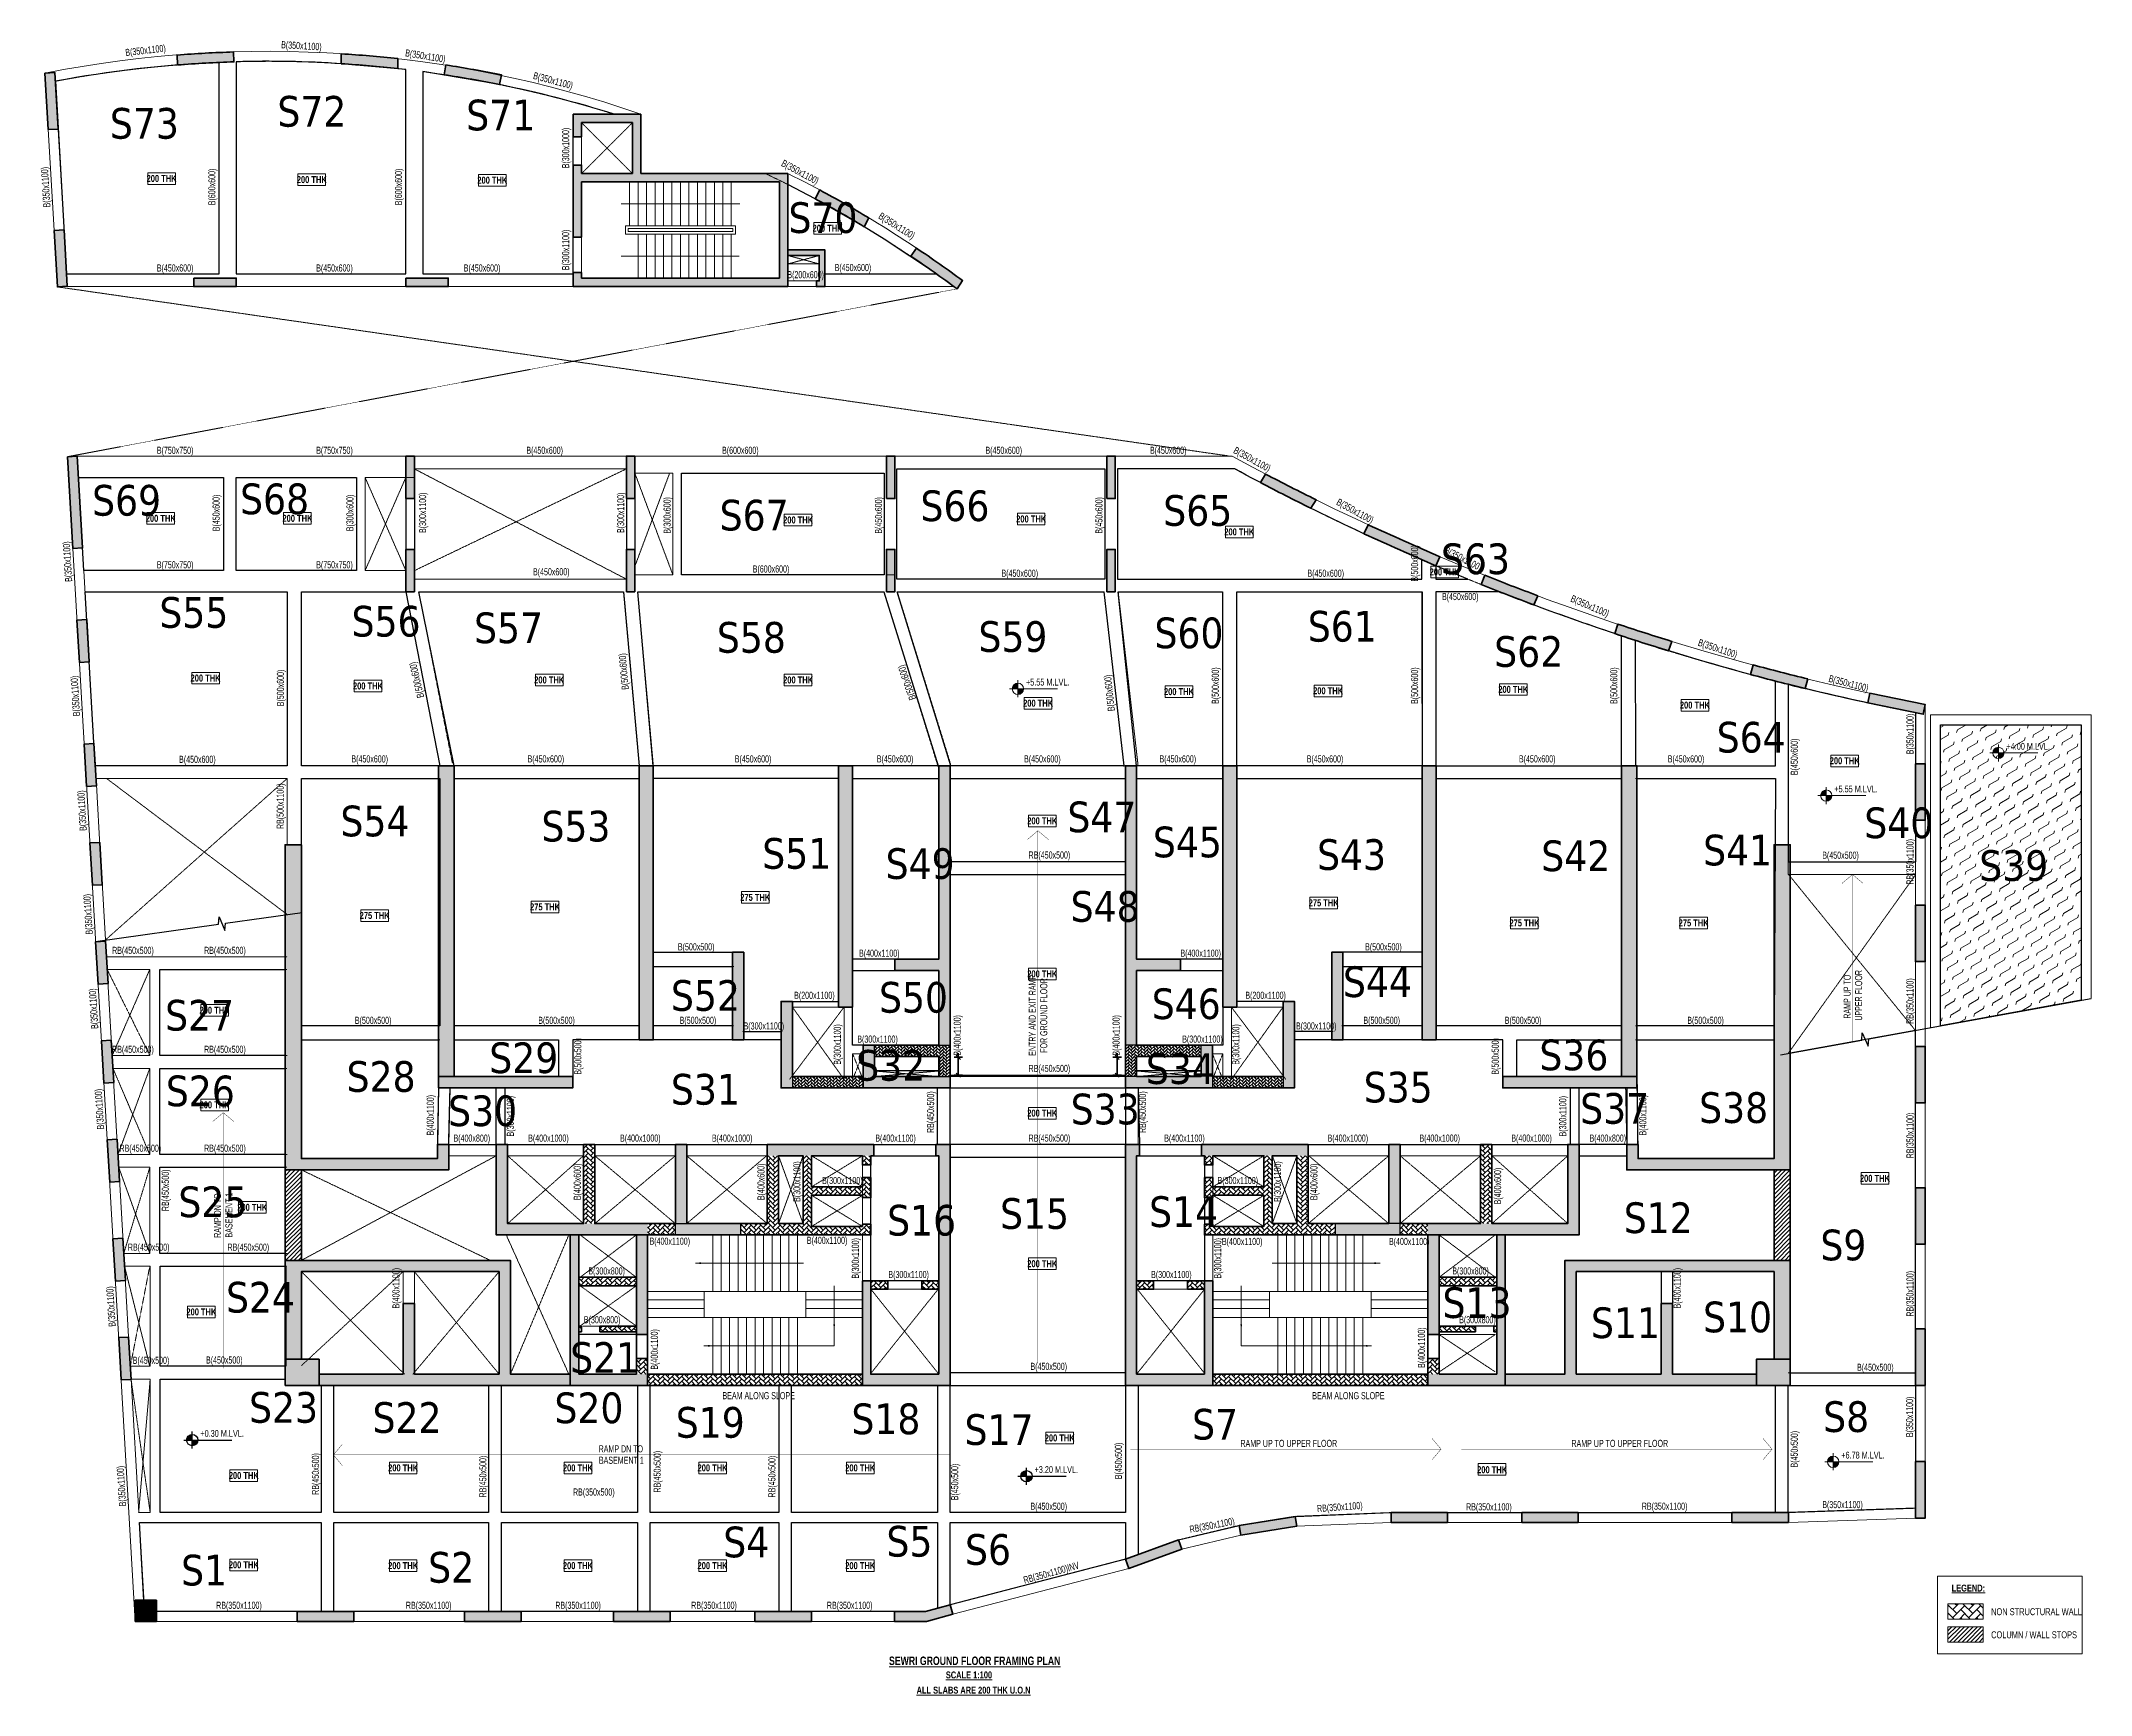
# Model space of a CAD drawing. Header units: millimetres. Extents: x 143 to 72671, y 174 to 58691.
import ezdxf

# ---------------------------------------------------------------- set-up
doc = ezdxf.new("R2010")
doc.units = ezdxf.units.MM
doc.linetypes.add('HIDDEN', pattern=[0.375, 0.25, -0.125])
doc.linetypes.add('HIDDEN2', pattern=[0.1875, 0.125, -0.0625])
for name, color, linetype, lineweight in [('A-ANNO-DIMS', 8, 'Continuous', 15), ('A-DETL-MISC', 35, 'Continuous', 15), ('A-FLOR-IDEN', 11, 'Continuous', 9), ('A-HIDD-ABVE', 8, 'HIDDEN', 20), ('A-HIDD-BELW', 8, 'HIDDEN2', 20), ('G-____-____-DIMS', 7, 'Continuous', 9), ('G-ANNO-TEXT', 231, 'Continuous', 9), ('S-BEAM', 7, 'Continuous', 18), ('S-BEAM-IDEN', 2, 'Continuous', 9), ('S-COL HATCH', 9, 'Continuous', 0), ('S-COLS', 5, 'Continuous', 35)]:
    doc.layers.add(name, color=color, linetype=linetype, lineweight=lineweight)
for name, color, linetype in [('ARCH COMMENTS', 1, 'Continuous'), ('changes', 7, 'Continuous'), ('SUNK SLAB', 8, 'Continuous')]:
    doc.layers.add(name, color=color, linetype=linetype)
doc.styles.add('Dim.s & Anno.(Misc.)', font='ARIALN.TTF')
doc.styles.add('SOBHA', font='swisscl.ttf')
doc.styles.add('Swis721 LtCn BT', font='swisscl.ttf', dxfattribs={"width": 0.9, "height": 233.355162})
doc.styles.add('Swis721 LtCn BT_1', font='swisscl.ttf', dxfattribs={"height": 240})
doc.styles.add('Swis721 LtCn BT_2', font='swisscl.ttf', dxfattribs={"height": 244.992296})
doc.styles.add('Swis721 LtCn BT_B', font='', dxfattribs={"width": 0.9, "height": 246.918336})
doc.styles.get('Swis721 LtCn BT_B').set_extended_font_data('Swis721 LtCn BT', bold=True)
doc.dimstyles.new('A-GFC-100', dxfattribs={"dimscale": 100, "dimtxt": 1.75, "dimasz": 1.5, "dimexe": 1.5, "dimexo": 0, "dimgap": 1, "dimtad": 1, "dimdsep": 46, "dimtxsty": 'Dim.s & Anno.(Misc.)', "dimblk": 'ARCHTICK', "dimcen": 0, "dimdle": 1.5, "dimclrd": 256, "dimclre": 8, "dimclrt": 6, "dimazin": 2, "dimtfac": 1, "dimtix": 1, "dimtmove": 2, "dimatfit": 3, "dimfxl": 1, "dimtolj": 1, "dimlwd": -1, "dimlwe": 9, "dimarcsym": 0})
doc.dimstyles.new('S-100', dxfattribs={"dimscale": 100, "dimtxt": 2.5, "dimasz": 1.5, "dimexe": 1.5, "dimexo": 1.5, "dimgap": 0.1, "dimtad": 0, "dimdec": 0, "dimrnd": 0.0005, "dimzin": 0, "dimdsep": 46, "dimtxsty": 'SOBHA', "dimblk": 'OBLIQUE', "dimcen": 0.09, "dimclrd": 8, "dimclre": 8, "dimclrt": 6, "dimadec": 0, "dimazin": 0, "dimtfac": 1, "dimtdec": 0, "dimtofl": 0, "dimtmove": 0, "dimatfit": 3, "dimfxl": 1.5, "dimfxlon": 1, "dimtolj": 1, "dimtzin": 0, "dimlwd": -1, "dimlwe": -1, "dimarcsym": 0})
pattern_1 = [(45, (-31966103.18, 21022167.41), (0, 113.13708499), [240, -80]), (135, (-31966046.61, 21022223.98), (9e-15, 113.13708499), [240, -80])]
pattern_2 = [(45, (-31794446.85, 20735559.75), (0, 169.7056275), [360, -120]), (135, (-31794362, 20735644.6), (1e-14, 169.7056275), [360, -120])]
pattern_3 = [(45, (-31794446.85, 20683630.75), (0, 169.7056275), [360, -120]), (135, (-31794362, 20683715.6), (1e-14, 169.7056275), [360, -120])]
pattern_4 = [(45, (-31794446.854, 20735559.75), (0, 113.13708499), [240, -80]), (135, (-31794390.286, 20735616.32), (9e-15, 113.13708499), [240, -80])]
pattern_5 = [(45, (-31785662.45, 21367976.96), (-75.1300955, 75.1300955), [])]

msp = doc.modelspace()

# ---------------------------------------------------------------- texts
at = {"layer": 'A-FLOR-IDEN', "color": 1, "char_height": 246.92, "width": 1155, "attachment_point": 2, "line_spacing_factor": 0.964267, "style": 'Swis721 LtCn BT_B'}
for s, insert in [('200 THK', (4408.9, 53951.6)), ('200 THK', (4408.9, 53951.6)), ('200 THK', (9723.9, 53910.6)), ('200 THK', (9723.9, 53910.6)), ('200 THK', (16111.4, 53889.6)), ('200 THK', (16111.4, 53889.6)), ('200 THK', (27972, 52189.6)), ('200 THK', (27972, 52189.6)), ('200 THK', (4381.2, 41926.7)), ('200 THK', (4381.2, 41926.7)), ('200 THK', (9216.2, 41926.7)), ('200 THK', (9216.2, 41926.7)), ('200 THK', (26930.4, 41869.1)), ('200 THK', (26930.4, 41869.1)), ('200 THK', (35175.4, 41904.6)), ('200 THK', (35175.4, 41904.6)), ('200 THK', (42537.9, 41447.1)), ('200 THK', (42537.9, 41447.1)), ('200 THK', (49802.9, 40029.7)), ('200 THK', (49802.9, 40029.7)), ('200 THK', (5964.9, 36276.1)), ('200 THK', (5964.9, 36276.1)), ('200 THK', (11711.9, 35996.1)), ('200 THK', (11711.9, 35996.1)), ('200 THK', (18122.9, 36209.1)), ('200 THK', (18122.9, 36209.1)), ('200 THK', (26930.4, 36209.1)), ('200 THK', (26930.4, 36209.1)), ('200 THK', (40404.4, 35795.6)), ('200 THK', (40404.4, 35795.6)), ('200 THK', (45680.4, 35826.6)), ('200 THK', (45680.4, 35826.6)), ('200 THK', (52231.9, 35875.1)), ('200 THK', (52231.9, 35875.1)), ('200 THK', (35421.4, 35386.6)), ('200 THK', (35421.4, 35386.6)), ('200 THK', (58656.9, 35319.6)), ('200 THK', (58656.9, 35319.6)), ('200 THK', (63957.9, 33350.6)), ('200 THK', (63957.9, 33350.6)), ('200 THK', (35567.1, 31224.9)), ('275 THK', (25413, 28517.5)), ('275 THK', (45524.7, 28323.5)), ('275 THK', (11948.5, 27877)), ('275 THK', (17977.5, 28181.5)), ('275 THK', (52627.7, 27613.5)), ('275 THK', (58614.7, 27613.5)), ('200 THK', (35567.1, 25810.6)), ('200 THK', (6282.5, 24523.9, 0)), ('200 THK', (6282.5, 21176.9, 0)), ('200 THK', (35567.1, 20884.8)), ('200 THK', (65027, 18576.1, 0)), ('200 THK', (7618.8, 17550.6, 0)), ('200 THK', (35567.1, 15557.4)), ('200 THK', (5818.5, 13852.2, 0)), ('200 THK', (36186.1, 9392)), ('200 THK', (7318.2, 8064.9, 0)), ('200 THK', (12955.9, 8332.6, 0)), ('200 THK', (19139.3, 8332.6, 0)), ('200 THK', (23901.8, 8332.6, 0)), ('200 THK', (29126.8, 8332.6, 0)), ('200 THK', (51483.9, 8268.6, 0)), ('200 THK', (7318.2, 4903.9, 0)), ('200 THK', (12955.9, 4875.1, 0)), ('200 THK', (19139.3, 4875.1, 0)), ('200 THK', (23901.8, 4875.1, 0)), ('200 THK', (29126.8, 4875.1, 0))]:
    msp.add_mtext(s, dxfattribs=dict(at, insert=insert))
at = {"layer": 'ARCH COMMENTS', "char_height": 240, "width": 1683.881, "attachment_point": 1, "line_spacing_factor": 0.970126, "style": 'Swis721 LtCn BT_1'}
for s, insert in [('+0.30 M.LVL.', (5781.4, 9548.6)), ('+3.20 M.LVL.', (35294.4, 8269.1))]:
    msp.add_mtext(s, dxfattribs=dict(at, insert=insert))
at = {"layer": 'changes', "char_height": 1084.701, "attachment_point": 1, "style": 'Dim.s & Anno.(Misc.)'}
for s, insert in [('{\\fTahoma|b0|i0|c0|p34;S72}', (8505.5, 56745.8)), ('{\\fTahoma|b0|i0|c0|p34;S71}', (15187.6, 56614.4)), ('{\\fTahoma|b0|i0|c0|p34;S73}', (2581.5, 56320.6)), ('{\\fTahoma|b0|i0|c0|p34;S70}', (26589.3, 52985)), ('{\\fTahoma|b0|i0|c0|p34;S69}', (1951.6, 42984.2)), ('{\\fTahoma|b0|i0|c0|p34;S68}', (7186.9, 43034.9)), ('{\\fTahoma|b0|i0|c0|p34;S66}', (31258.6, 42791.1)), ('{\\fTahoma|b0|i0|c0|p34;S67}', (24153.9, 42459.3)), ('{\\fTahoma|b0|i0|c0|p34;S65}', (39849.1, 42625.2)), ('{\\fTahoma|b0|i0|c0|p34;S63}', (49673.5, 40914.5)), ('{\\fTahoma|b0|i0|c0|p34;S55}', (4331, 39017.1)), ('{\\fTahoma|b0|i0|c0|p34;S56}', (11130.7, 38705.9)), ('{\\fTahoma|b0|i0|c0|p34;S57}', (15464.9, 38472.5)), ('{\\fTahoma|b0|i0|c0|p34;S61}', (44962.3, 38527.4)), ('{\\fTahoma|b0|i0|c0|p34;S58}', (24055.4, 38135.4)), ('{\\fTahoma|b0|i0|c0|p34;S59}', (33309.3, 38164.4)), ('{\\fTahoma|b0|i0|c0|p34;S60}', (39538.1, 38294)), ('{\\fTahoma|b0|i0|c0|p34;S62}', (51557.3, 37634.9)), ('{\\fTahoma|b0|i0|c0|p34;S64}', (59428.2, 34602.7)), ('{\\fTahoma|b0|i0|c0|p34;S54}', (10737.4, 31638.2)), ('{\\fTahoma|b0|i0|c0|p34;S53}', (17848.5, 31456.7)), ('{\\fTahoma|b0|i0|c0|p34;S47}', (36456.8, 31782.5)), ('{\\fTahoma|b0|i0|c0|p34;S40}', (64650.6, 31573.9)), ('{\\fTahoma|b0|i0|c0|p34;S51}', (25661.9, 30492.3)), ('{\\fTahoma|b0|i0|c0|p34;S45}', (39481.9, 30896.6)), ('{\\fTahoma|b0|i0|c0|p34;S43}', (45290.6, 30450.1)), ('{\\fTahoma|b0|i0|c0|p34;S41}', (58950, 30610.6)), ('{\\fTahoma|b0|i0|c0|p34;S49}', (30026.3, 30131)), ('{\\fTahoma|b0|i0|c0|p34;S42}', (53222.5, 30407.6)), ('{\\fTahoma|b0|i0|c0|p34;S39}', (68717.3, 30061.2)), ('{\\fTahoma|b0|i0|c0|p34;S48}', (36571.6, 28616.8)), ('{\\fTahoma|b0|i0|c0|p34;S52}', (22431.4, 25465.4)), ('{\\fTahoma|b0|i0|c0|p34;S50}', (29791.9, 25400.7)), ('{\\fTahoma|b0|i0|c0|p34;S44}', (46206.7, 25952.3, 0)), ('{\\fTahoma|b0|i0|c0|p34;S27}', (4534.6, 24766)), ('{\\fTahoma|b0|i0|c0|p34;S46}', (39441.3, 25173.7)), ('{\\fTahoma|b0|i0|c0|p34;S29}', (16003.5, 23262.1)), ('{\\fTahoma|b0|i0|c0|p34;S36}', (53154.6, 23362.1)), ('{\\fTahoma|b0|i0|c0|p34;S28}', (10956.2, 22599.3)), ('{\\fTahoma|b0|i0|c0|p34;S32}', (28987, 22993.8, 0)), ('{\\fTahoma|b0|i0|c0|p34;S34}', (39234.8, 22877.2)), ('{\\fTahoma|b0|i0|c0|p34;S26}', (4561, 22088.8)), ('{\\fTahoma|b0|i0|c0|p34;S31}', (22430.2, 22147.1)), ('{\\fTahoma|b0|i0|c0|p34;S35}', (46939.6, 22223.9)), ('{\\fTahoma|b0|i0|c0|p34;S30}', (14547.6, 21387)), ('{\\fTahoma|b0|i0|c0|p34;S33}', (36572.7, 21448.2)), ('{\\fTahoma|b0|i0|c0|p34;S37}', (54598.6, 21470.4)), ('{\\fTahoma|b0|i0|c0|p34;S38}', (58807.2, 21498.1)), ('{\\fTahoma|b0|i0|c0|p34;S25}', (5002.8, 18165.5)), ('{\\fTahoma|b0|i0|c0|p34;S16}', (30079.2, 17513.4)), ('{\\fTahoma|b0|i0|c0|p34;S15}', (34074.6, 17751.5)), ('{\\fTahoma|b0|i0|c0|p34;S14}', (39347.7, 17817.8)), ('{\\fTahoma|b0|i0|c0|p34;S12}', (56141.5, 17603.2)), ('{\\fTahoma|b0|i0|c0|p34;S9}', (63098.3, 16638.4)), ('{\\fTahoma|b0|i0|c0|p34;S24}', (6689.6, 14789.7)), ('{\\fTahoma|b0|i0|c0|p34;S13}', (49729, 14598.9)), ('{\\fTahoma|b0|i0|c0|p34;S11}', (54981.5, 13887.8)), ('{\\fTahoma|b0|i0|c0|p34;S10}', (58945.6, 14092.1)), ('{\\fTahoma|b0|i0|c0|p34;S21}', (18866.8, 12657, 0)), ('{\\fTahoma|b0|i0|c0|p34;S23}', (7504.8, 10892.7)), ('{\\fTahoma|b0|i0|c0|p34;S20}', (18308.2, 10876.6)), ('{\\fTahoma|b0|i0|c0|p34;S22}', (11873.1, 10534.1)), ('{\\fTahoma|b0|i0|c0|p34;S19}', (22601.6, 10363.3)), ('{\\fTahoma|b0|i0|c0|p34;S18}', (28815.2, 10487.5)), ('{\\fTahoma|b0|i0|c0|p34;S7}', (40869.1, 10296.5)), ('{\\fTahoma|b0|i0|c0|p34;S8}', (63194.1, 10565.4)), ('{\\fTahoma|b0|i0|c0|p34;S17}', (32818.6, 10107.7)), ('{\\fTahoma|b0|i0|c0|p34;S4}', (24281.7, 6131.2)), ('{\\fTahoma|b0|i0|c0|p34;S5}', (30053.9, 6156.2)), ('{\\fTahoma|b0|i0|c0|p34;S6}', (32834.2, 5866.1)), ('{\\fTahoma|b0|i0|c0|p34;S1}', (5100.2, 5135.4)), ('{\\fTahoma|b0|i0|c0|p34;S2}', (13841.1, 5234.7, 0))]:
    msp.add_mtext_dynamic_manual_height_columns(s, width=6038.664, gutter_width=5423.5, heights=[1159.3], dxfattribs=dict(at, insert=insert))
at = {"layer": 'G-____-____-DIMS', "char_height": 240, "width": 1683.881, "attachment_point": 1, "line_spacing_factor": 0.970126, "style": 'Swis721 LtCn BT_1'}
for s, insert in [('+5.55 M.LVL.', (34991.3, 36127.7, 0)), ('+4.00 M.LVL.', (69679.7, 33857.3)), ('+5.55 M.LVL.', (63589.3, 32350.2, 0)), ('+6.78 M.LVL.', (63833.8, 8780.4))]:
    msp.add_mtext(s, dxfattribs=dict(at, insert=insert))
at = {"layer": 'G-ANNO-TEXT', "color": 7, "char_height": 244.992, "attachment_point": 1, "line_spacing_factor": 0.971848, "style": 'Swis721 LtCn BT_2'}
for s, insert, width in [('\\fSwis721 LtCn BT|b1|i0|c0|p34|;\\LLEGEND:', (67741.7, 4079.1, 0), 1299), ('NON STRUCTURAL WALL', (69137.6, 3243.6, 0), 3845.238), ('COLUMN / WALL STOPS', (69137.6, 2427.3, 0), 3845.238)]:
    msp.add_mtext(s, dxfattribs=dict(at, insert=insert, width=width))
at = {"layer": 'G-ANNO-TEXT', "color": 6, "insert": (30145.5, 1534.5), "char_height": 300, "width": 6923.66, "attachment_point": 1, "line_spacing_factor": 0.971848, "style": 'Swis721 LtCn BT_2'}
msp.add_mtext('{\\fSwis721 LtCn BT|b1|i0|c0|p34;\\LSEWRI GROUND FLOOR FRAMING PLAN }', dxfattribs=at)
at = {"layer": 'G-ANNO-TEXT', "color": 1, "char_height": 244.992, "attachment_point": 1, "line_spacing_factor": 0.971848, "style": 'Swis721 LtCn BT_2'}
for s, insert, width in [('{\\fSwis721 LtCn BT|b1|i0|c0|p34;\\LSCALE 1:100}', (32156.6, 1006.8), 1551.037), ('{\\fSwis721 LtCn BT|b1|i0|c0|p34;\\LALL SLABS ARE 200 THK U.O.N}', (31122.4, 468.4), 3728.693)]:
    msp.add_mtext(s, dxfattribs=dict(at, insert=insert, width=width))
at = {"layer": 'S-BEAM-IDEN', "style": 'Swis721 LtCn BT', "width": 0.8}
for s, rotation, p in [('B(350x1100)', 6.479048, (3142.1, 58157.5)), ('B(350x1100)', 356.840561, (8634.7, 58437.9)), ('B(350x1100)', 350.685393, (13014.6, 58152.7)), ('B(350x1100)', 345.05471, (17537.6, 57354.9)), ('B(300x1000)', 90, (18829.8, 54186.9, 0)), ('B(350x1100)', 331.79745, (26309.8, 54283.2)), ('B(350x1100)', 93.604421, (476.8, 52810.4, 0)), ('B(600x600)', 90, (6313.1, 52880.5, 0)), ('B(600x600)', 90, (12915.4, 52880.5, 0)), ('B(350x1100)', 327.983375, (29746.1, 52428.1)), ('B(300x1100)', 90, (18829.8, 50581.4, 0)), ('B(450x600)', 360, (4242.4, 50535.6, 0)), ('B(450x600)', 360, (9880, 50535.6, 0)), ('B(450x600)', 360, (15102.5, 50535.6, 0)), ('B(450x600)', 360, (28222.6, 50550.8, 0)), ('B(200x600)', 360, (26549.6, 50298.4, 0)), ('B(750x750)', 360, (4242.4, 44085.6, 0)), ('B(750x750)', 360, (9880, 44085.6, 0)), ('B(450x600)', 360, (17315.9, 44085.6, 0)), ('B(600x600)', 360, (24238.4, 44085.6, 0)), ('B(450x600)', 360, (33558.4, 44085.6, 0)), ('B(450x600)', 360, (39376.6, 44085.6, 0)), ('B(350x1100)', 331.043018, (42304.6, 44130)), ('B(450x600)', 90, (6463.5, 41346.3, 0)), ('B(300x600)', 90, (11197.5, 41345.2)), ('B(300x1100)', 90, (13768.2, 41282.5)), ('B(300x1100)', 90, (20776.2, 41282.5)), ('B(300x600)', 90, (22418.8, 41260.1, 0)), ('B(450x600)', 90, (29897.7, 41260.1, 0)), ('B(450x600)', 90, (37697.7, 41260.1, 0)), ('B(350x1100)', 331.043018, (45947.6, 42300.1)), ('B(350x1100)', 93.604421, (1249.7, 39563.1, 0)), ('B(350x1100)', 332.517574, (49763.1, 40597.3)), ('B(750x750)', 360, (4242.4, 40035.6)), ('B(750x750)', 360, (9880, 40035.6)), ('B(450x600)', 360, (17549.3, 39788.3, 0)), ('B(600x600)', 360, (25324.2, 39885.6, 0)), ('B(450x600)', 360, (34125.2, 39735.6, 0)), ('B(450x600)', 360, (44949.5, 39735.6, 0)), ('B(500x600)', 90, (48864, 39563.3, 0)), ('B(450x600)', 360, (49708.3, 38911.4)), ('B(350x1100)', 336.769663, (54234.4, 38867.8)), ('B(350x1100)', 341.716901, (58747, 37304)), ('B(500x600)', 103.063954, (13700.7, 35480.5, 0)), ('B(500x600)', 95.079556, (20940.7, 35749, 0)), ('B(500x600)', 109.177342, (31108.6, 35424.3, 0)), ('B(500x600)', 90, (41814, 35236.3, 0)), ('B(500x600)', 90, (48864, 35236.3, 0)), ('B(500x600)', 90, (55914, 35236.3, 0)), ('B(350x1100)', 93.604421, (1527.1, 34809.6, 0)), ('B(500x600)', 90, (8739.2, 35155)), ('B(500x600)', 96.261232, (38139.1, 34993.2, 0)), ('B(350x1100)', 345.468765, (63369.6, 36025.5)), ('B(350x1100)', 90, (66391.9, 33457.8, 0)), ('B(450x600)', 360, (5029.2, 33151.4, 0)), ('B(450x600)', 90, (62299, 32719.4, 0)), ('RB(500x1100)', 90, (8731.2, 30811.1, 0)), ('B(350x1100)', 93.604421, (1763.7, 30753.9, 0)), ('RB(350x1100)', 90, (66391.9, 28844.3, 0)), ('B(350x1100)', 93.604421, (1977.5, 27088.2, 0)), ('RB(450x500)', 360, (2659, 26393.8, 0)), ('RB(450x500)', 360, (5913.4, 26393.8, 0)), ('B(500x500)', 360, (22677.1, 26519, 0)), ('B(400x1100)', 360, (29085.6, 26294.4, 0)), ('UPPER FLOOR', 90, (64574, 24030.5)), ('B(350x1100)', 93.604421, (2172.4, 23747.9, 0)), ('B(200x1100)', 360, (26789.5, 24804.4, 0)), ('ENTRY AND EXIT RAMP', 90, (35339.6, 22788.6, 0)), ('FOR GROUND FLOOR', 90, (35744.5, 22892.8, 0)), ('RAMP UP TO', 90, (64169, 24100.5)), ('RB(350x1100)', 90, (66391.9, 23916.3, 0)), ('B(500x500)', 360, (11247.5, 23919, 0)), ('B(500x500)', 360, (17736, 23919, 0)), ('B(500x500)', 360, (22737.4, 23919, 0)), ('B(300x1100)', 360, (25000.2, 23719, 0)), ('B(300x1100)', 90, (28441.3, 22472, 0)), ('B(300x1100)', 360, (29023.8, 23254.4, 0)), ('B(300x1100)', 90, (42538.8, 22472, 0)), ('RB(450x500)', 360, (2659, 22893.8, 0)), ('RB(450x500)', 360, (5913.4, 22893.8, 0)), ('B(500x500)', 90, (19261.9, 22121, 0)), ('B(500x500)', 90, (51718.2, 22121, 0)), ('B(350x1100)', 93.604421, (2379.9, 20192.3, 0)), ('B(400x1100)', 90, (14041.2, 19970.3, 0)), ('B(300x1100)', 90, (16873.4, 19934.8, 0)), ('RB(450x500)', 90, (31741.3, 20057.1, 0)), ('RB(450x500)', 90, (39238.8, 20057.1, 0)), ('B(300x1100)', 90, (54106.7, 19934.8, 0)), ('B(400x1100)', 90, (56938.9, 19970.3, 0)), ('RB(350x1100)', 90, (66391.9, 19160.3, 0)), ('RB(450x500)', 360, (2920.5, 19393.8, 0)), ('RB(450x500)', 360, (5913.4, 19393.8, 0)), ('B(400x800)', 360, (14738.4, 19751.7, 0)), ('B(400x1000)', 360, (17380.1, 19751.7, 0)), ('B(400x1000)', 360, (20630.1, 19751.7, 0)), ('B(400x1000)', 360, (23880.1, 19751.7, 0)), ('B(400x1100)', 360, (29660.1, 19751.7, 0)), ('RB(450x500)', 360, (35082.5, 19751.7, 0)), ('RB(450x500)', 90, (4667.6, 17292.7, 0)), ('B(400x600)', 90, (19241.3, 17683.8, 0)), ('B(400x600)', 90, (25741.3, 17683.8, 0)), ('B(300x1100)', 90, (27011.3, 17621.1, 0)), ('B(300x1100)', 360, (27777.8, 18252.4, 0)), ('B(300x1100)', 90, (44013.4, 17621.1, 0)), ('B(400x600)', 90, (45303.9, 17683.8, 0)), ('B(400x600)', 90, (51801.2, 17532.1, 0)), ('RAMP DN TO', 90, (6513, 16348.5, 0)), ('BASEMENT 1', 90, (6917.9, 16358.5, 0)), ('RB(450x500)', 360, (3215.5, 15893.8, 0)), ('RB(450x500)', 360, (6740.9, 15893.8, 0)), ('B(400x1100)', 360, (21673.1, 16106.3)), ('B(400x1100)', 360, (27239, 16135.2)), ('B(300x1100)', 90, (29079.8, 14907.5, 0)), ('B(300x1100)', 90, (41900.2, 14907.5, 0)), ('B(400x1100)', 360, (41923.4, 16096)), ('B(400x1100)', 360, (47833.1, 16096)), ('B(300x800)', 360, (19507.8, 15051.7, 0)), ('B(300x800)', 360, (50073.8, 15051.7, 0)), ('B(400x1100)', 90, (12826.8, 13850.4, 0)), ('B(300x1100)', 360, (30123.9, 14926.5, 0)), ('B(400x1100)', 90, (58153.3, 13850.4, 0)), ('RB(350x1100)', 90, (66391.9, 13562.8, 0)), ('B(350x1100)', 93.604421, (2787.2, 13210.2, 0)), ('B(300x800)', 360, (19349.8, 13326.5, 0)), ('B(400x1100)', 90, (21967.9, 11684)), ('B(400x1100)', 90, (49106.5, 11746.5)), ('B(450x500)', 360, (3388.2, 11889.9)), ('B(450x500)', 360, (5981.4, 11901.4, 0)), ('B(450x500)', 360, (35150.5, 11676.5, 0)), ('BEAM ALONG SLOPE', 360, (24253.4, 10639.5, 0)), ('BEAM ALONG SLOPE', 360, (45119.4, 10639.5, 0)), ('B(350x1100)', 90, (66378, 9298.8, 0)), ('B(450x500)', 90, (38385.8, 7808.2, 0)), ('B(450x500)', 90, (62297.7, 8223.6)), ('B(350x1100)', 93.604421, (3157.9, 6856.2, 0)), ('RB(450x500)', 90, (9977.6, 7256.3, 0)), ('RB(450x500)', 90, (15901.7, 7163.9, 0)), ('RB(450x500)', 90, (22067.1, 7336.9, 0)), ('RB(450x500)', 90, (26127.6, 7163.9, 0)), ('B(450x500)', 90, (32594.3, 7062.9, 0)), ('RB(350x500)', 360, (18965.6, 7230.5)), ('B(450x500)', 360, (35150.5, 6726.5, 0)), ('RB(350x1100)', 4.137547, (45298.2, 6644.2, 0)), ('RB(350x1100)', 10.788367, (40804.6, 5907.5, 0)), ('RB(350x1100)INV', 15.483236, (34941.2, 4112.5, 0)), ('RB(350x1100)', 360, (6340.8, 3223.9)), ('RB(350x1100)', 360, (13052.8, 3223.9)), ('RB(350x1100)', 360, (18338.3, 3223.9)), ('RB(350x1100)', 360, (23148.3, 3223.9)), ('RB(350x1100)', 360, (27947, 3223.9, 0))]:
    msp.add_text(s, height=250, rotation=rotation, dxfattribs=at).set_placement(p)
for s, p in [('B(450x600)', (11126.3, 33167.3, 0)), ('B(450x600)', (17358.4, 33167.3, 0)), ('B(450x600)', (24689.7, 33167.3, 0)), ('B(450x600)', (29714.9, 33167.3, 0)), ('B(450x600)', (34924.3, 33167.3, 0)), ('B(450x600)', (39716.2, 33167.3, 0)), ('B(450x600)', (44923.2, 33167.3, 0)), ('B(450x600)', (52431.5, 33167.3, 0)), ('B(450x600)', (57695.5, 33167.3, 0)), ('RB(450x500)', (35082.5, 29767.3, 0)), ('B(450x500)', (63163.2, 29759.7, 0)), ('B(400x1100)', (40456.8, 26294.4, 0)), ('B(500x500)', (46990.6, 26519, 0)), ('B(200x1100)', (42752.9, 24804.4, 0)), ('B(300x1100)', (44542.2, 23719, 0)), ('B(500x500)', (46930.2, 23919, 0)), ('B(500x500)', (51931.7, 23919, 0)), ('B(500x500)', (58387.7, 23919, 0)), ('B(300x1100)', (40518.6, 23254.4, 0)), ('RB(450x500)', (35082.5, 22217.3, 0)), ('B(400x1100)', (39882.3, 19751.7, 0)), ('B(400x1000)', (45662.3, 19751.7, 0)), ('B(400x1000)', (48912.3, 19751.7, 0)), ('B(400x1000)', (52162.3, 19751.7, 0)), ('B(400x800)', (54929.3, 19751.7, 0)), ('B(300x1100)', (41770, 18252.4, 0)), ('B(300x1100)', (39418.5, 14926.5, 0)), ('B(300x800)', (50317.9, 13326.5, 0)), ('B(450x500)', (64393.8, 11643.2, 0)), ('RAMP DN TO', (19871.8, 8758.9, 0)), ('RAMP UP TO UPPER FLOOR', (42579.3, 8950.7)), ('RAMP UP TO UPPER FLOOR', (54289, 8950.7)), ('BASEMENT 1', (19881.7, 8354, 0)), ('RB(350x1100)', (50562.3, 6706.8, 0)), ('RB(350x1100)', (56778.3, 6729.5, 0)), ('B(350x1100)', (63163.7, 6786.1, 0))]:
    msp.add_text(s, height=250, dxfattribs=at).set_placement(p)

# ---------------------------------------------------------------- blocks, each defined once
blk = doc.blocks.new('_ARCHTICK')
at = {"color": 0, "linetype": 'ByBlock', "const_width": 0.15}
blk.add_lwpolyline([(-0.5, -0.5), (0.5, 0.5)], dxfattribs=at)
blk = doc.blocks.new('Spot Elevations - M_Spot Elevation - Target Filled-23738-FIRST FLOOR  FRAMING PLAN _NTA_')
at = {"layer": 'G-____-____-DIMS'}
h = blk.add_hatch(color=256, dxfattribs=at)
edge = h.paths.add_edge_path(flags=0)
edge.add_line((0, 0), (-2, 0))
edge.add_arc((0, 0), 2, 90, 180, ccw=False)
edge.add_line((0, 2), (0, 0))
h = blk.add_hatch(color=256, dxfattribs=at)
edge = h.paths.add_edge_path(flags=0)
edge.add_line((0, 0), (2, 0))
edge.add_arc((0, 0), 2, 270, 360, ccw=False)
edge.add_line((0, -2), (0, 0))
for p, q in [((-3, 0), (14, 0)), ((0, -3), (0, 3))]:
    blk.add_line(p, q, dxfattribs=at)
blk.add_circle((0, 0), 2, dxfattribs=at)
blk = doc.blocks.new('A$Cb7cd9481')
at = {"layer": 'S-COL HATCH', "transparency": 33554687}
h = blk.add_hatch(color=256, dxfattribs=at)
h.dxf.hatch_style = 1
h.paths.add_polyline_path([(-9681, 41101), (-9700, 41450, 0.01185), (-11697, 41341), (-11678, 40991, -0.011949)])
h = blk.add_hatch(color=256, dxfattribs=at)
h.dxf.hatch_style = 1
h.paths.add_polyline_path([(-3886, 40864), (-3886, 41216, 0.011892), (-5886, 41384), (-5886, 41033, -0.011992)])
h = blk.add_hatch(color=256, dxfattribs=at)
h.dxf.hatch_style = 1
h.paths.add_polyline_path([(-16019, 40721), (-16368, 40700), (-16252, 38704), (-15902, 38724)])
h = blk.add_hatch(color=256, dxfattribs=at)
h.dxf.hatch_style = 1
h.paths.add_polyline_path([(-282, 40295), (-212, 40638, 0.011811), (-2182, 40990), (-2251, 40647, -0.01191)])
h = blk.add_hatch(color=256, dxfattribs=at)
h.dxf.hatch_style = 1
h.paths.add_polyline_path([(9915, 37151), (4715, 37151), (4715, 39251), (2315, 39251), (2315, 38451), (2615, 38451), (2615, 38951), (4415, 38951), (4415, 37151), (2615, 37151), (2615, 37451), (2315, 37451), (2315, 34901), (2615, 34901), (2615, 36851), (9615, 36851), (9615, 33451), (2615, 33451), (2615, 33651), (2315, 33651), (2315, 33151), (9915, 33151)])
h = blk.add_hatch(color=256, dxfattribs=at)
h.dxf.hatch_style = 1
h.paths.add_polyline_path([(11046, 36567), (10880, 36258, -0.01191), (12618, 35269), (12784, 35577, 0.011811)])
h = blk.add_hatch(color=256, dxfattribs=at)
h.dxf.hatch_style = 1
h.paths.add_polyline_path([(-15694, 35157), (-16043, 35136), (-15927, 33140), (-15578, 33160)])
h = blk.add_hatch(color=256, dxfattribs=at)
h.dxf.hatch_style = 1
h.paths.add_polyline_path([(11225, 34450), (9915, 34450), (9915, 34250), (11025, 34250), (11025, 33350), (10925, 33350), (10925, 33151), (11225, 33150), (11225, 33350)])
h = blk.add_hatch(color=256, dxfattribs=at)
h.dxf.hatch_style = 1
h.paths.add_polyline_path([(14462, 34513), (14267, 34222, -0.01191), (15902, 33069), (16097, 33360, 0.011811)])
h = blk.add_hatch(color=256, dxfattribs=at)
h.dxf.hatch_style = 1
h.paths.add_polyline_path([(-11102, 33451), (-11102, 33151), (-9602, 33151), (-9602, 33451)])
h = blk.add_hatch(color=256, dxfattribs=at)
h.dxf.hatch_style = 1
h.paths.add_polyline_path([(-3600, 33451), (-3600, 33151), (-2100, 33151), (-2100, 33451)])
h = blk.add_hatch(color=256, dxfattribs=at)
h.dxf.hatch_style = 1
h.paths.add_polyline_path([(-15227, 27150), (-15577, 27130), (-15387, 23885), (-15038, 23905)])
h = blk.add_hatch(color=256, dxfattribs=at)
h.dxf.hatch_style = 1
h.paths.add_polyline_path([(-3600, 25651), (-3300, 25651), (-3300, 27151), (-3600, 27151)])
h = blk.add_hatch(color=256, dxfattribs=at)
h.dxf.hatch_style = 1
h.paths.add_polyline_path([(-3600, 25651), (-3300, 25651), (-3300, 27151), (-3600, 27151)])
h = blk.add_hatch(color=256, dxfattribs=at)
h.dxf.hatch_style = 1
h.paths.add_polyline_path([(4200, 25651), (4500, 25651), (4500, 27151), (4200, 27151)])
h = blk.add_hatch(color=256, dxfattribs=at)
h.dxf.hatch_style = 1
h.paths.add_polyline_path([(4200, 25651), (4500, 25651), (4500, 27151), (4200, 27151)])
h = blk.add_hatch(color=256, dxfattribs=at)
h.dxf.hatch_style = 1
h.paths.add_polyline_path([(13400, 25651), (13700, 25651), (13700, 27151), (13400, 27151)])
h = blk.add_hatch(color=256, dxfattribs=at)
h.dxf.hatch_style = 1
h.paths.add_polyline_path([(13400, 25651), (13700, 25651), (13700, 27151), (13400, 27151)])
h = blk.add_hatch(color=256, dxfattribs=at)
h.dxf.hatch_style = 1
h.paths.add_polyline_path([(21200, 25651), (21500, 25651), (21500, 27151), (21200, 27151)])
h = blk.add_hatch(color=256, dxfattribs=at)
h.dxf.hatch_style = 1
h.paths.add_polyline_path([(21200, 25651), (21500, 25651), (21500, 27151), (21200, 27151)])
h = blk.add_hatch(color=256, dxfattribs=at)
h.dxf.hatch_style = 1
h.paths.add_polyline_path([(28420, 25306), (28602, 25607, -0.00603), (26815, 26517), (26634, 26217, 0.006005)])
h = blk.add_hatch(color=256, dxfattribs=at)
h.dxf.hatch_style = 1
h.paths.add_polyline_path([(30445, 24722), (30297, 24405, 0.004309), (32837, 23274), (32985, 23591, -0.004327)])
h = blk.add_hatch(color=256, dxfattribs=at)
h.dxf.hatch_style = 1
h.paths.add_polyline_path([(-3600, 22351), (-3300, 22351), (-3300, 23851), (-3600, 23851)])
h = blk.add_hatch(color=256, dxfattribs=at)
h.dxf.hatch_style = 1
h.paths.add_polyline_path([(-3600, 22351), (-3300, 22351), (-3300, 23851), (-3600, 23851)])
h = blk.add_hatch(color=256, dxfattribs=at)
h.dxf.hatch_style = 1
h.paths.add_polyline_path([(4200, 22351), (4500, 22351), (4500, 23851), (4200, 23851)])
h = blk.add_hatch(color=256, dxfattribs=at)
h.dxf.hatch_style = 1
h.paths.add_polyline_path([(4200, 22351), (4500, 22351), (4500, 23851), (4200, 23851)])
h = blk.add_hatch(color=256, dxfattribs=at)
h.dxf.hatch_style = 1
h.paths.add_polyline_path([(13400, 22351), (13700, 22351), (13700, 23851), (13400, 23851)])
h = blk.add_hatch(color=256, dxfattribs=at)
h.dxf.hatch_style = 1
h.paths.add_polyline_path([(13400, 22351), (13700, 22351), (13700, 23851), (13400, 23851)])
h = blk.add_hatch(color=256, dxfattribs=at)
h.dxf.hatch_style = 1
h.paths.add_polyline_path([(21200, 22351), (21500, 22351), (21500, 23851), (21200, 23851)])
h = blk.add_hatch(color=256, dxfattribs=at)
h.dxf.hatch_style = 1
h.paths.add_polyline_path([(21200, 22351), (21500, 22351), (21500, 23851), (21200, 23851)])
h = blk.add_hatch(color=256, dxfattribs=at)
h.dxf.hatch_style = 1
h.paths.add_polyline_path([(36311, 21885), (36443, 22213, -0.006015), (34578, 22935), (34446, 22609, 0.00603)])
h = blk.add_hatch(color=256, dxfattribs=at)
h.dxf.hatch_style = 1
h.paths.add_polyline_path([(-15239, 21348), (-15152, 19851), (-14802, 19871), (-14890, 21369)])
h = blk.add_hatch(color=256, dxfattribs=at)
h.dxf.hatch_style = 1
h.paths.add_polyline_path([(41071, 20263), (41183, 20599, -0.006015), (39279, 21210), (39167, 20874, 0.00603)])
h = blk.add_hatch(color=256, dxfattribs=at)
h.dxf.hatch_style = 1
h.paths.add_polyline_path([(45907, 18929), (46003, 19269, -0.006016), (44065, 19767), (43970, 19427, 0.006031)])
h = blk.add_hatch(color=256, dxfattribs=at)
h.dxf.hatch_style = 1
h.paths.add_polyline_path([(48195, 18764), (48125, 18421), (50085, 18021), (50155, 18363)])
h = blk.add_hatch(color=256, dxfattribs=at)
h.dxf.hatch_style = 1
h.paths.add_polyline_path([(-14983, 16966), (-14896, 15469), (-14547, 15489), (-14634, 16986)])
h = blk.add_hatch(color=256, dxfattribs=at)
h.dxf.hatch_style = 1
h.paths.add_polyline_path([(50155, 16269), (49805, 16269), (49805, 14269), (50155, 14269)])
h = blk.add_hatch(color=256, dxfattribs=at)
h.dxf.hatch_style = 1
h.paths.add_polyline_path([(-14779, 13466), (-14692, 11969), (-14342, 11989), (-14430, 13486)])
h = blk.add_hatch(color=256, dxfattribs=at)
h.dxf.hatch_style = 1
h.paths.add_polyline_path([(49805, 9269), (50155, 9269), (50155, 11269), (49805, 11269)])
h = blk.add_hatch(color=256, dxfattribs=at)
h.dxf.hatch_style = 1
h.paths.add_polyline_path([(-14575, 9966), (-14488, 8469), (-14138, 8489), (-14226, 9986)])
h = blk.add_hatch(color=256, dxfattribs=at)
h.dxf.hatch_style = 1
h.paths.add_polyline_path([(-14371, 6466), (-14283, 4969), (-13934, 4989), (-14021, 6486)])
h = blk.add_hatch(color=256, dxfattribs=at)
h.dxf.hatch_style = 1
h.paths.add_polyline_path([(50155, 6269), (49805, 6269), (49805, 4269), (50155, 4269)])
h = blk.add_hatch(color=256, dxfattribs=at)
h.dxf.hatch_style = 1
h.paths.add_polyline_path([(-14166, 2964), (-14079, 1466), (-13730, 1486), (-13817, 2984)])
h = blk.add_hatch(color=256, dxfattribs=at)
h.dxf.hatch_style = 1
h.paths.add_polyline_path([(50155, 1269), (49805, 1269), (49805, -731), (50155, -731)])
h = blk.add_hatch(color=256, dxfattribs=at)
h.dxf.hatch_style = 1
h.paths.add_polyline_path([(-13962, -536), (-13875, -2034), (-13525, -2014), (-13613, -516)])
h = blk.add_hatch(color=256, dxfattribs=at)
h.dxf.hatch_style = 1
h.paths.add_polyline_path([(-13758, -4034), (-13671, -5531), (-13321, -5511), (-13409, -4014)])
h = blk.add_hatch(color=256, dxfattribs=at)
h.dxf.hatch_style = 1
h.paths.add_polyline_path([(49805, -5724), (50155, -5724), (50155, -3724), (49805, -3724)])
h = blk.add_hatch(color=256, dxfattribs=at)
h.dxf.hatch_style = 1
h.paths.add_polyline_path([(49805, -10421), (50155, -10421), (50155, -8421), (49805, -8421)])
h = blk.add_hatch(color=256, dxfattribs=at)
h.dxf.hatch_style = 1
h.paths.add_polyline_path([(25886, -10678), (25942, -11024), (27916, -10706), (27860, -10360)])
h = blk.add_hatch(color=256, dxfattribs=at)
h.dxf.hatch_style = 1
h.paths.add_polyline_path([(31255, -10224), (31255, -10574), (33255, -10574), (33255, -10224)])
h = blk.add_hatch(color=256, dxfattribs=at)
h.dxf.hatch_style = 1
h.paths.add_polyline_path([(35880, -10224), (35880, -10574), (37880, -10574), (37880, -10224)])
h = blk.add_hatch(color=256, dxfattribs=at)
h.dxf.hatch_style = 1
h.paths.add_polyline_path([(43315, -10224), (43315, -10574), (45315, -10574), (45315, -10224)])
h = blk.add_hatch(color=256, dxfattribs=at)
h.dxf.hatch_style = 1
h.paths.add_polyline_path([(23855, -11522), (23735, -11193), (21855, -11874), (21974, -12203)])
h = blk.add_hatch(color=256, dxfattribs=at)
h.dxf.hatch_style = 1
h.paths.add_polyline_path([(-12423, -14074), (-12423, -13324), (-13173, -13324), (-13173, -14074)])
h = blk.add_hatch(color=256, dxfattribs=at)
h.dxf.hatch_style = 1
h.paths.add_polyline_path([(-5446, -14074), (-5446, -13724), (-7446, -13724), (-7446, -14074)])
h = blk.add_hatch(color=256, dxfattribs=at)
h.dxf.hatch_style = 1
h.paths.add_polyline_path([(478, -14074), (478, -13724), (-1522, -13724), (-1522, -14074)])
h = blk.add_hatch(color=256, dxfattribs=at)
h.dxf.hatch_style = 1
h.paths.add_polyline_path([(5745, -14074), (5745, -13724), (3745, -13724), (3745, -14074)])
h = blk.add_hatch(color=256, dxfattribs=at)
h.dxf.hatch_style = 1
h.paths.add_polyline_path([(10745, -14074), (10745, -13724), (8745, -13724), (8745, -14074)])
h = blk.add_hatch(color=256, dxfattribs=at)
h.dxf.hatch_style = 1
h.paths.add_polyline_path([(15747, -13822), (15654, -13485), (14779, -13724), (13686, -13724), (13686, -14074), (14825, -14074)])
at = {"layer": 'S-COLS'}
for p, q in [((4715, 39251, 0), (2315, 39251, 0)), ((4715, 37151, 0), (4715, 39251, 0)), ((4415, 38951, 0), (2615, 38951, 0)), ((4415, 37151, 0), (4415, 38951, 0)), ((4415, 37151, 0), (2615, 37151)), ((9915, 37151), (4715, 37151, 0)), ((9915, 33151), (9915, 37151)), ((2615, 36851), (9615, 36851)), ((2615, 34901), (2615, 36851)), ((9615, 36851), (9615, 33451)), ((2315, 34901), (2615, 34901)), ((2315, 33651), (2315, 33151)), ((2615, 33651), (2315, 33651)), ((2615, 33451), (2615, 33651)), ((9615, 33451), (2615, 33451)), ((2315, 33151), (9915, 33151))]:
    blk.add_line(p, q, dxfattribs=at)
at = {"layer": 'S-COLS', "elevation": 0}
for points in [[(-9700, 41450, 0.01185), (-11697, 41341), (-11678, 40991, -0.011949), (-9681, 41101), (-9700, 41450)], [(-5886, 41384, -0.011892), (-3886, 41216), (-3886, 40864, 0.011992), (-5886, 41033), (-5886, 41384)], [(-282, 40295), (-212, 40638, 0.011811), (-2182, 40990), (-2251, 40647, -0.01191), (-282, 40295)], [(12784, 35577, 0.011811), (11046, 36567), (10880, 36258, -0.01191), (12618, 35269), (12784, 35577)], [(14462, 34513), (14267, 34222, -0.01191), (15902, 33069), (16097, 33360, 0.011811), (14462, 34513)], [(26634, 26217, 0.006005), (28420, 25306), (28602, 25607, -0.00603), (26815, 26517), (26634, 26217)], [(30297, 24405), (30445, 24722, 0.004327), (32985, 23591), (32837, 23274, -0.004309), (30297, 24405)], [(36443, 22213, -0.006015), (34578, 22935), (34446, 22609, 0.00603), (36311, 21885), (36443, 22213)], [(39167, 20874, 0.00603), (41071, 20263), (41183, 20599, -0.006015), (39279, 21210), (39167, 20874)], [(46003, 19269, -0.006016), (44065, 19767), (43970, 19427, 0.006031), (45907, 18929), (46003, 19269)]]:
    blk.add_lwpolyline(points, format="xyb", dxfattribs=at)
for points in [[(-16368, 40700), (-16019, 40721), (-15902, 38724), (-16252, 38704)], [(-16043, 35136), (-15694, 35157), (-15578, 33160), (-15927, 33140)], [(-11102, 33451), (-11102, 33151), (-9602, 33151), (-9602, 33451)], [(-3600, 33451), (-3600, 33151), (-2100, 33151), (-2100, 33451)], [(-15577, 27130), (-15227, 27150), (-15038, 23905), (-15387, 23885)], [(-3600, 25651), (-3300, 25651), (-3300, 27151), (-3600, 27151)], [(-3600, 25651), (-3300, 25651), (-3300, 27151), (-3600, 27151)], [(4200, 25651), (4500, 25651), (4500, 27151), (4200, 27151)], [(4200, 25651), (4500, 25651), (4500, 27151), (4200, 27151)], [(13400, 25651), (13700, 25651), (13700, 27151), (13400, 27151)], [(13400, 25651), (13700, 25651), (13700, 27151), (13400, 27151)], [(21200, 25651), (21500, 25651), (21500, 27151), (21200, 27151)], [(21200, 25651), (21500, 25651), (21500, 27151), (21200, 27151)], [(-3600, 22351), (-3300, 22351), (-3300, 23851), (-3600, 23851)], [(-3600, 22351), (-3300, 22351), (-3300, 23851), (-3600, 23851)], [(4200, 22351), (4500, 22351), (4500, 23851), (4200, 23851)], [(4200, 22351), (4500, 22351), (4500, 23851), (4200, 23851)], [(13400, 22351), (13700, 22351), (13700, 23851), (13400, 23851)], [(13400, 22351), (13700, 22351), (13700, 23851), (13400, 23851)], [(21200, 22351), (21500, 22351), (21500, 23851), (21200, 23851)], [(21200, 22351), (21500, 22351), (21500, 23851), (21200, 23851)], [(-15239, 21348), (-14890, 21369), (-14802, 19871), (-15152, 19851)], [(-14983, 16966), (-14634, 16986), (-14547, 15489), (-14896, 15469)], [(49805, 16269), (50155, 16269), (50155, 14269), (49805, 14269)], [(-14779, 13466), (-14430, 13486), (-14342, 11989), (-14692, 11969)], [(49805, 11269), (50155, 11269), (50155, 9269), (49805, 9269)], [(-14575, 9966), (-14226, 9986), (-14138, 8489), (-14488, 8469)], [(-14371, 6466), (-14021, 6486), (-13934, 4989), (-14283, 4969)], [(49805, 6269), (50155, 6269), (50155, 4269), (49805, 4269)], [(-14166, 2964), (-13817, 2984), (-13730, 1486), (-14079, 1466)], [(49805, 1269), (50155, 1269), (50155, -731), (49805, -731)], [(-13962, -536), (-13613, -516), (-13525, -2014), (-13875, -2034)], [(-13758, -4034), (-13409, -4014), (-13321, -5511), (-13671, -5531)], [(49805, -3724), (50155, -3724), (50155, -5724), (49805, -5724)], [(49805, -8421), (50155, -8421), (50155, -10421), (49805, -10421)], [(31255, -10224), (33255, -10224), (33255, -10574), (31255, -10574)], [(35880, -10224), (37880, -10224), (37880, -10574), (35880, -10574)], [(43315, -10224), (45315, -10224), (45315, -10574), (43315, -10574)], [(-13173, -13324), (-12423, -13324), (-12423, -14074), (-13173, -14074)], [(-7446, -13724), (-5446, -13724), (-5446, -14074), (-7446, -14074)], [(-1522, -13724), (478, -13724), (478, -14074), (-1522, -14074)], [(3745, -13724), (5745, -13724), (5745, -14074), (3745, -14074)], [(8745, -13724), (10745, -13724), (10745, -14074), (8745, -14074)]]:
    blk.add_lwpolyline(points, close=True, dxfattribs=at)
for points in [[(2615, 38951), (2615, 38451), (2315, 38451), (2315, 39251)], [(2615, 37151), (2615, 37451), (2315, 37451), (2315, 34901)], [(9915, 34450), (11225, 34450), (11225, 33350), (11225, 33150), (10925, 33151), (10925, 33350), (11025, 33350), (11025, 34250), (9915, 34250), (9915, 34450)], [(48195, 18764), (50155, 18363), (50085, 18021), (48125, 18421), (48195, 18764)], [(25886, -10678), (25942, -11024), (27916, -10706), (27860, -10360), (25886, -10678)], [(21855, -11874), (21974, -12203), (23855, -11522), (23735, -11193), (21855, -11874)], [(13686, -13724), (14779, -13724), (15654, -13485), (15747, -13822), (14825, -14074), (13686, -14074), (13686, -13724)]]:
    blk.add_lwpolyline(points, dxfattribs=at)
blk = doc.blocks.new('_OBLIQUE')
at = {"color": 0, "linetype": 'ByBlock'}
blk.add_line((-0.5, -0.5), (0.5, 0.5), dxfattribs=at)
blk = doc.blocks.new('*D16')
at = {"layer": 'Defpoints', "color": 0, "transparency": 16777216}
for p in [(31907, 22735), (32596, 22735), (32207, 22102)]:
    blk.add_point(p, dxfattribs=at)
at = {"layer": 'S-COLS', "color": 8, "transparency": 16777216}
for p, q in [((32446, 22735), (32746, 22735)), ((32596, 22735), (32596, 22885)), ((32596, 22102), (32596, 22735)), ((32446, 22102), (32746, 22102))]:
    blk.add_line(p, q, dxfattribs=at)
at = {"layer": 'S-COLS', "color": 8, "transparency": 16777216, "xscale": 150, "yscale": 150, "zscale": 150}
for p, rotation in [((32596, 22735), 90), ((32596, 22102), 270)]:
    blk.add_blockref('_OBLIQUE', p, dxfattribs=dict(at, rotation=rotation))
at = {"layer": 'S-COLS', "color": 6, "transparency": 16777216, "insert": (32596, 23512), "char_height": 250, "attachment_point": 5, "rotation": 90, "style": 'SOBHA'}
blk.add_mtext('\\A1;{\\W0.8;\\C2;B(400x1100)}', dxfattribs=at)
blk = doc.blocks.new('*D17')
at = {"layer": 'Defpoints', "color": 0, "transparency": 16777216}
for p in [(38217, 22735), (38907, 22735), (38607, 22102)]:
    blk.add_point(p, dxfattribs=at)
at = {"layer": 'S-COLS', "color": 8, "transparency": 16777216}
for p, q in [((38367, 22735), (38067, 22735)), ((38217, 22735), (38217, 22885)), ((38217, 22102), (38217, 22735)), ((38367, 22102), (38067, 22102))]:
    blk.add_line(p, q, dxfattribs=at)
at = {"layer": 'S-COLS', "color": 8, "transparency": 16777216, "xscale": 150, "yscale": 150, "zscale": 150}
for p, rotation in [((38217, 22735), 90), ((38217, 22102), 270)]:
    blk.add_blockref('_OBLIQUE', p, dxfattribs=dict(at, rotation=rotation))
at = {"layer": 'S-COLS', "color": 6, "transparency": 16777216, "insert": (38217, 23512), "char_height": 250, "attachment_point": 5, "rotation": 90, "style": 'SOBHA'}
blk.add_mtext('\\A1;{\\W0.8;\\C2;B(400x1100)}', dxfattribs=at)
blk = doc.blocks.new('A$C0921b736')
at = {"layer": 'S-COL HATCH', "transparency": 33554687}
h = blk.add_hatch(color=256, dxfattribs=at)
h.dxf.hatch_style = 1
h.paths.add_polyline_path([(5425, 11675), (5425, 11275), (10175, 11275), (10175, 11675)])
h.paths.add_polyline_path([(5425, 11675), (5975, 11675), (5975, 22675), (5425, 22675)])
h = blk.add_hatch(color=256, dxfattribs=at)
h.dxf.hatch_style = 1
h.paths.add_polyline_path([(12525, 12975), (13025, 12975), (13025, 22675), (12525, 22675)])
h = blk.add_hatch(color=256, dxfattribs=at)
h.dxf.hatch_style = 1
h.paths.add_polyline_path([(19575, 14135), (20075, 14135), (20075, 22675), (19575, 22675)])
h = blk.add_hatch(color=256, dxfattribs=at)
h.dxf.hatch_style = 1
h.paths.add_polyline_path([(23525, 22675), (23125, 22675), (23125, 15825), (21575, 15825), (21575, 15425), (23125, 15425), (23125, 12785), (23525, 12785)])
h = blk.add_hatch(color=256, dxfattribs=at)
h.dxf.hatch_style = 1
h.paths.add_polyline_path([(29725, 12785), (30125, 12785), (30125, 15425), (31675, 15425), (31675, 15825), (30125, 15825), (30125, 22675), (29725, 22675)])
h = blk.add_hatch(color=256, dxfattribs=at)
h.dxf.hatch_style = 1
h.paths.add_polyline_path([(33675, 14135), (33175, 14135), (33175, 22675), (33675, 22675)])
h = blk.add_hatch(color=256, dxfattribs=at)
h.dxf.hatch_style = 1
h.paths.add_polyline_path([(40725, 12975), (40225, 12975), (40225, 22675), (40725, 22675)])
h = blk.add_hatch(color=256, dxfattribs=at)
h.dxf.hatch_style = 1
h.paths.add_polyline_path([(43075, 11675), (43075, 11275), (47825, 11275), (47825, 11675)])
h.paths.add_polyline_path([(47825, 22675), (47275, 22675), (47275, 11675), (47825, 11675)])
h = blk.add_hatch(color=256, dxfattribs=at)
h.dxf.hatch_style = 1
h.paths.add_polyline_path([(5785, 8375), (5785, 9275), (5385, 9275), (5385, 8775), (575, 8775), (575, 19875), (0, 19879), (0, 8375)])
h = blk.add_hatch(color=256, dxfattribs=at)
h.dxf.hatch_style = 1
h.paths.add_polyline_path([(53250, 8375), (53250, 19875), (52675, 19875), (52675, 8775), (47865, 8775), (47865, 9275), (47465, 9275), (47465, 8375)])
h = blk.add_hatch(color=256, dxfattribs=at)
h.dxf.hatch_style = 1
h.paths.add_polyline_path([(15825, 12975), (16225, 12975), (16225, 16075), (15825, 16075)])
h = blk.add_hatch(color=256, dxfattribs=at)
h.dxf.hatch_style = 1
h.paths.add_polyline_path([(37425, 16075), (37025, 16075), (37025, 12975), (37425, 12975)])
h = blk.add_hatch(color=256, dxfattribs=at)
h.dxf.hatch_style = 1
h.paths.add_polyline_path([(17945, 14335), (17545, 14335), (17545, 11275), (17945, 11275), (17945, 11675)])
h = blk.add_hatch(color=256, dxfattribs=at)
h.dxf.hatch_style = 1
h.paths.add_polyline_path([(35305, 11675), (35305, 11275), (35705, 11275), (35705, 14335), (35305, 14335)])
h = blk.add_hatch(color=256, dxfattribs=at)
h.dxf.hatch_style = 1
h.paths.add_polyline_path([(23525, 11275), (23525, 11675), (23125, 11675), (20845, 11675), (20845, 12385), (20845, 12785), (20445, 12785), (20445, 11675), (20445, 11275)])
at = {"layer": 'S-COL HATCH'}
h = blk.add_hatch(dxfattribs=at)
h.set_pattern_fill('AR-HBONE', color=256, scale=20)
h.set_pattern_definition(pattern_4)
h.paths.add_polyline_path([(23125, 12385), (23125, 11692), (23125, 11692), (23125, 11675), (23525, 11675), (23525, 12785), (20845, 12785), (20845, 12485), (20845, 12385)])
at = {"layer": 'S-COL HATCH', "transparency": 33554687}
h = blk.add_hatch(color=256, dxfattribs=at)
h.dxf.hatch_style = 1
h.paths.add_polyline_path([(32805, 11275), (32805, 11675), (32805, 12785), (32405, 12785), (32405, 12385), (32405, 11675), (30125, 11675), (29725, 11675), (29725, 11275)])
at = {"layer": 'S-COL HATCH'}
h = blk.add_hatch(dxfattribs=at)
h.set_pattern_fill('AR-HBONE', color=256, scale=20)
h.set_pattern_definition(pattern_4)
h.paths.add_polyline_path([(30125, 12385), (30125, 11692), (30125, 11692), (30125, 11675), (29725, 11675), (29725, 12785), (32405, 12785), (32405, 12485), (32405, 12385)])
h = blk.add_hatch(dxfattribs=at)
h.set_pattern_fill('AR-HBONE', color=256, scale=20)
h.set_pattern_definition(pattern_1)
h.paths.add_polyline_path([(20445, 11275), (20445, 11675), (17945, 11675), (17945, 11275)])
h = blk.add_hatch(dxfattribs=at)
h.set_pattern_fill('AR-HBONE', color=256, scale=20)
h.set_pattern_definition(pattern_1)
h.paths.add_polyline_path([(35305, 11275), (35305, 11675), (32805, 11675), (32805, 11275)])
at = {"layer": 'S-COL HATCH', "transparency": 33554687}
h = blk.add_hatch(color=256, dxfattribs=at)
h.dxf.hatch_style = 1
h.paths.add_polyline_path([(12825, 6075), (12825, 6475), (7871, 6475), (7871, 9275), (7471, 9275), (7471, 6075)])
at = {"layer": 'S-COL HATCH'}
h = blk.add_hatch(dxfattribs=at)
h.set_pattern_fill('AR-HBONE', color=256, scale=30)
h.set_pattern_definition(pattern_2)
h.paths.add_polyline_path([(10555, 6475), (10955, 6475), (10955, 9275), (10555, 9275)])
at = {"layer": 'S-COL HATCH', "transparency": 33554687}
h = blk.add_hatch(color=256, dxfattribs=at)
h.dxf.hatch_style = 1
h.paths.add_polyline_path([(13805, 9275), (14205, 9275), (14205, 6475), (13805, 6475)])
at = {"layer": 'S-COL HATCH'}
h = blk.add_hatch(dxfattribs=at)
h.set_pattern_fill('AR-HBONE', color=256, scale=30)
h.set_pattern_definition(pattern_2)
h.paths.add_polyline_path([(18325, 8875), (18625, 8875), (18625, 7775), (20425, 7775), (20425, 8100), (20725, 8100), (20725, 7398), (20425, 7398), (20425, 7475), (18625, 7475), (18625, 6375), (20425, 6375), (20425, 6453), (20725, 6453), (20725, 6075), (16105, 6075), (16105, 6475), (18325, 6475)])
at = {"layer": 'S-COL HATCH', "transparency": 33554687}
h = blk.add_hatch(color=256, dxfattribs=at)
h.dxf.hatch_style = 1
h.paths.add_polyline_path([(17055, 9275), (20825, 9275), (20825, 8875), (17055, 8875)])
at = {"layer": 'S-COL HATCH'}
h = blk.add_hatch(dxfattribs=at)
h.set_pattern_fill('AR-HBONE', color=256, scale=30)
h.set_pattern_definition(pattern_2)
h.paths.add_polyline_path([(17055, 6475), (17455, 6475), (17455, 8875), (17055, 8875)])
at = {"layer": 'S-COL HATCH', "transparency": 33554687}
h = blk.add_hatch(color=256, dxfattribs=at)
h.dxf.hatch_style = 1
h.paths.add_polyline_path([(20725, 4450), (20425, 4450), (20425, 1150), (20425, 750), (23125, 750), (23525, 750), (23525, 1150), (23525, 1150), (23525, 9275), (23025, 9275), (23025, 8875), (23125, 8875), (23125, 1150), (23125, 1150), (20725, 1150), (20725, 1150)])
at = {"layer": 'S-COL HATCH'}
h = blk.add_hatch(dxfattribs=at)
h.set_pattern_fill('AR-HBONE', color=256, scale=30)
h.set_pattern_definition(pattern_2)
h.paths.add_polyline_path([(20425, 8875), (20725, 8875), (20725, 8550), (20425, 8550)])
at = {"layer": 'S-COL HATCH', "transparency": 33554687}
h = blk.add_hatch(color=256, dxfattribs=at)
h.dxf.hatch_style = 1
h.paths.add_polyline_path([(32525, 4450), (32825, 4450), (32825, 1150), (32825, 750), (30125, 750), (29725, 750), (29725, 1150), (29725, 1150), (29725, 9275), (30225, 9275), (30225, 8875), (30125, 8875), (30125, 1150), (30125, 1150), (32525, 1150), (32525, 1150)])
h = blk.add_hatch(color=256, dxfattribs=at)
h.dxf.hatch_style = 1
h.paths.add_polyline_path([(36195, 9275), (32425, 9275), (32425, 8875), (36195, 8875)])
at = {"layer": 'S-COL HATCH'}
h = blk.add_hatch(dxfattribs=at)
h.set_pattern_fill('AR-HBONE', color=256, scale=30)
h.set_pattern_definition(pattern_2)
h.paths.add_polyline_path([(34925, 8875), (34625, 8875), (34625, 7775), (32825, 7775), (32825, 8100), (32525, 8100), (32525, 7398), (32825, 7398), (32825, 7475), (34625, 7475), (34625, 6375), (32825, 6375), (32825, 6453), (32525, 6453), (32525, 6075), (37145, 6075), (37145, 6475), (34925, 6475)])
h = blk.add_hatch(dxfattribs=at)
h.set_pattern_fill('AR-HBONE', color=256, scale=30)
h.set_pattern_definition(pattern_2)
h.paths.add_polyline_path([(32825, 8875), (32525, 8875), (32525, 8550), (32825, 8550)])
h = blk.add_hatch(dxfattribs=at)
h.set_pattern_fill('AR-HBONE', color=256, scale=30)
h.set_pattern_definition(pattern_2)
h.paths.add_polyline_path([(36195, 6475), (35795, 6475), (35795, 8875), (36195, 8875)])
at = {"layer": 'S-COL HATCH', "transparency": 33554687}
h = blk.add_hatch(color=256, dxfattribs=at)
h.dxf.hatch_style = 1
h.paths.add_polyline_path([(39445, 9275), (39045, 9275), (39045, 6475), (39445, 6475)])
h = blk.add_hatch(color=256, dxfattribs=at)
h.dxf.hatch_style = 1
h.paths.add_polyline_path([(40425, 6075), (40425, 6475), (45379, 6475), (45379, 9275), (45779, 9275), (45779, 6075)])
at = {"layer": 'S-COL HATCH'}
h = blk.add_hatch(dxfattribs=at)
h.set_pattern_fill('AR-HBONE', color=256, scale=30)
h.set_pattern_definition(pattern_2)
h.paths.add_polyline_path([(42695, 6475), (42295, 6475), (42295, 9275), (42695, 9275)])
at = {"layer": 'S-COL HATCH', "transparency": 33554687}
h = blk.add_hatch(color=256, dxfattribs=at)
h.dxf.hatch_style = 1
h.paths.add_polyline_path([(10385, 6075), (10085, 6075), (10085, 750), (10385, 750), (12825, 750), (12825, 1150), (10385, 1150), (10385, 2850), (10385, 2850), (10385, 2850)])
h = blk.add_hatch(color=256, dxfattribs=at)
h.dxf.hatch_style = 1
h.paths.add_polyline_path([(12825, 6075), (12425, 6075), (12425, 6075), (12425, 4575), (12425, 4575), (12425, 4275), (12425, 2550), (12825, 2550)])
at = {"layer": 'S-COL HATCH'}
h = blk.add_hatch(dxfattribs=at)
h.set_pattern_fill('AR-HBONE', color=256, scale=30)
h.set_pattern_definition(pattern_2)
h.paths.add_polyline_path([(13805, 6475), (12825, 6475), (12825, 6075), (13805, 6075)])
at = {"layer": 'S-COL HATCH', "transparency": 33554687}
h = blk.add_hatch(color=256, dxfattribs=at)
h.dxf.hatch_style = 1
h.paths.add_polyline_path([(13805, 6475), (16105, 6475), (16105, 6075), (13805, 6075)])
h = blk.add_hatch(color=256, dxfattribs=at)
h.dxf.hatch_style = 1
h.paths.add_polyline_path([(39445, 6475), (37145, 6475), (37145, 6075), (39445, 6075)])
at = {"layer": 'S-COL HATCH'}
h = blk.add_hatch(dxfattribs=at)
h.set_pattern_fill('AR-HBONE', color=256, scale=30)
h.set_pattern_definition(pattern_2)
h.paths.add_polyline_path([(39445, 6475), (40425, 6475), (40425, 6075), (39445, 6075)])
at = {"layer": 'S-COL HATCH', "transparency": 33554687}
h = blk.add_hatch(color=256, dxfattribs=at)
h.dxf.hatch_style = 1
h.paths.add_polyline_path([(40425, 6075), (40825, 6075), (40825, 6075), (40825, 4575), (40825, 4575), (40825, 4275), (40825, 2550), (40425, 2550)])
h = blk.add_hatch(color=256, dxfattribs=at)
h.dxf.hatch_style = 1
h.paths.add_polyline_path([(42865, 6075), (43165, 6075), (43165, 750), (42865, 750), (40425, 750), (40425, 1150), (42865, 1150), (42865, 2850), (42865, 2850), (42865, 2850)])
h = blk.add_hatch(color=256, dxfattribs=at)
h.dxf.hatch_style = 1
h.paths.add_polyline_path([(7571, 4775), (7571, 1150), (4571, 1150), (4571, 3648), (4171, 3648), (4171, 1150), (1200, 1150), (1200, 750), (10085, 750), (10085, 1150), (7971, 1150), (7971, 5175), (0, 5175), (0, 1675), (575, 1675), (575, 4775)])
h = blk.add_hatch(color=256, dxfattribs=at)
h.dxf.hatch_style = 1
h.paths.add_polyline_path([(52675, 4775), (52675, 1675), (53250, 1675), (53250, 5175), (45279, 5175), (45279, 1150), (43165, 1150), (43165, 750), (52050, 750), (52050, 1150), (49079, 1150), (49079, 3648), (48679, 3648), (48679, 1150), (45679, 1150), (45679, 4775)])
at = {"layer": 'S-COL HATCH'}
h = blk.add_hatch(dxfattribs=at)
h.set_pattern_fill('AR-HBONE', color=256, scale=30)
h.set_pattern_definition(pattern_2)
h.paths.add_polyline_path([(12425, 4575), (10385, 4575), (10385, 4275), (12425, 4275)])
h = blk.add_hatch(dxfattribs=at)
h.set_pattern_fill('AR-HBONE', color=256, scale=30)
h.set_pattern_definition(pattern_3)
h.paths.add_polyline_path([(21325, 4150), (21325, 4450), (20725, 4450), (20725, 4150)])
h.paths.add_polyline_path([(23125, 4150), (23125, 4450), (22525, 4450), (22525, 4150)])
h = blk.add_hatch(dxfattribs=at)
h.set_pattern_fill('AR-HBONE', color=256, scale=30)
h.set_pattern_definition(pattern_3)
h.paths.add_polyline_path([(32525, 4150), (32525, 4450), (31925, 4450), (31925, 4150)])
h.paths.add_polyline_path([(30725, 4150), (30725, 4450), (30125, 4450), (30125, 4150)])
h = blk.add_hatch(dxfattribs=at)
h.set_pattern_fill('AR-HBONE', color=256, scale=30)
h.set_pattern_definition(pattern_2)
h.paths.add_polyline_path([(40825, 4275), (42865, 4275), (42865, 4575), (40825, 4575)])
h = blk.add_hatch(dxfattribs=at)
h.set_pattern_fill('AR-HBONE', color=256, scale=30)
h.set_pattern_definition(pattern_2)
h.paths.add_polyline_path([(10485, 2850), (10385, 2850), (10385, 2650), (10485, 2650)])
h = blk.add_hatch(dxfattribs=at)
h.set_pattern_fill('AR-HBONE', color=256, scale=30)
h.set_pattern_definition(pattern_2)
h.paths.add_polyline_path([(11135, 2850), (11135, 2650), (12425, 2650), (12425, 2850)])
h = blk.add_hatch(dxfattribs=at)
h.set_pattern_fill('AR-HBONE', color=256, scale=30)
h.set_pattern_definition(pattern_2)
h.paths.add_polyline_path([(42115, 2850), (42115, 2650), (40825, 2650), (40825, 2850)])
h = blk.add_hatch(dxfattribs=at)
h.set_pattern_fill('AR-HBONE', color=256, scale=30)
h.set_pattern_definition(pattern_2)
h.paths.add_polyline_path([(42765, 2850), (42865, 2850), (42865, 2650), (42765, 2650)])
at = {"layer": 'S-COL HATCH', "transparency": 33554687}
h = blk.add_hatch(color=256, dxfattribs=at)
h.dxf.hatch_style = 1
h.paths.add_polyline_path([(0, 1675), (0, 750), (1200, 750), (1200, 1675)])
at = {"layer": 'S-COL HATCH'}
h = blk.add_hatch(dxfattribs=at)
h.set_pattern_fill('AR-HBONE', color=256, scale=30)
h.set_pattern_definition(pattern_2)
h.paths.add_polyline_path([(12825, 1700), (12425, 1700), (12425, 1150), (12825, 1150)])
h = blk.add_hatch(dxfattribs=at)
h.set_pattern_fill('AR-HBONE', color=256, scale=30)
h.set_pattern_definition(pattern_2)
h.paths.add_polyline_path([(40425, 1700), (40825, 1700), (40825, 1150), (40425, 1150)])
at = {"layer": 'S-COL HATCH', "transparency": 33554687}
h = blk.add_hatch(color=256, dxfattribs=at)
h.dxf.hatch_style = 1
h.paths.add_polyline_path([(53250, 1675), (53250, 750), (52050, 750), (52050, 1675)])
at = {"layer": 'S-COL HATCH'}
h = blk.add_hatch(dxfattribs=at)
h.set_pattern_fill('AR-HBONE', color=256, scale=30)
h.set_pattern_definition(pattern_2)
h.paths.add_polyline_path([(12825, 1150), (20425, 1150), (20425, 750), (12825, 750)])
h = blk.add_hatch(dxfattribs=at)
h.set_pattern_fill('AR-HBONE', color=256, scale=30)
h.set_pattern_definition(pattern_2)
h.paths.add_polyline_path([(40425, 1150), (32825, 1150), (32825, 750), (40425, 750)])
at = {"layer": 'changes'}
for p, q in [((20845, 12385), (20845, 12785)), ((23125, 12785), (23525, 12785)), ((30125, 12785), (29725, 12785)), ((32405, 12385), (32405, 12785)), ((17945, 11675), (17945, 11275)), ((20445, 11675), (20445, 11275)), ((23125, 11675), (23525, 11675)), ((30125, 11675), (29725, 11675)), ((32805, 11675), (32805, 11275)), ((35305, 11675), (35305, 11275))]:
    blk.add_line(p, q, dxfattribs=at)
for points in [[(13805, 6475), (16105, 6475), (16105, 6075), (13805, 6075)], [(39445, 6475), (37145, 6475), (37145, 6075), (39445, 6075)]]:
    blk.add_lwpolyline(points, close=True, dxfattribs=at)
at = {"layer": 'S-COLS'}
for p, q in [((20425, 4450), (20425, 1150)), ((20725, 4450), (20725, 1150)), ((32525, 4450), (32525, 1150)), ((32825, 4450), (32825, 1150)), ((12425, 2550), (12825, 2550)), ((40825, 2550), (40425, 2550)), ((12425, 1700), (12825, 1700)), ((40825, 1700), (40425, 1700)), ((20425, 1150), (20425, 750)), ((32825, 1150), (32825, 750))]:
    blk.add_line(p, q, dxfattribs=at)
for points in [[(5425, 11675), (5425, 22675), (5975, 22675), (5975, 11675), (5425, 11675)], [(23525, 11275), (23525, 22675), (23125, 22675), (23125, 15825), (21575, 15825), (21575, 15425), (23125, 15425), (23125, 12785), (20445, 12785), (20445, 11675), (17945, 11675), (17945, 14335), (17545, 14335), (17545, 11275), (23525, 11275)], [(29725, 11275), (29725, 22675), (30125, 22675), (30125, 15825), (31675, 15825), (31675, 15425), (30125, 15425), (30125, 12785), (32805, 12785), (32805, 11675), (35305, 11675), (35305, 14335), (35705, 14335), (35705, 11275), (29725, 11275)], [(47825, 11675), (47825, 22675), (47275, 22675), (47275, 11675), (47825, 11675)], [(17055, 9275), (20825, 9275), (20825, 8875), (20725, 8875), (20725, 8550), (20425, 8550), (20425, 8875), (19525, 8875), (18625, 8875), (18625, 7775), (20425, 7775), (20425, 8100), (20725, 8100), (20725, 7398), (20425, 7398), (20425, 7475), (18625, 7475), (18625, 6375), (19525, 6375), (20425, 6375), (20425, 6453), (20725, 6453), (20725, 6075), (18625, 6075), (18625, 6075), (7471, 6075), (7471, 9275), (7871, 9275), (7871, 6475), (10555, 6475), (10555, 9275)], [(10555, 9275), (10955, 9275)], [(10955, 9275), (10955, 6475), (13805, 6475), (13805, 9275)], [(13805, 9275), (14205, 9275)], [(14205, 9275), (14205, 6475), (17055, 6475), (17055, 9275)], [(23525, 1150), (23525, 9275), (23025, 9275), (23025, 8875), (23125, 8875), (23125, 1150), (20725, 1150)], [(29725, 1150), (29725, 9275), (30225, 9275), (30225, 8875), (30125, 8875), (30125, 1150), (32525, 1150)], [(36195, 9275), (32425, 9275), (32425, 8875), (32525, 8875), (32525, 8550), (32825, 8550), (32825, 8875), (33725, 8875), (34625, 8875), (34625, 7775), (32825, 7775), (32825, 8100), (32525, 8100), (32525, 7398), (32825, 7398), (32825, 7475), (34625, 7475), (34625, 6375), (33725, 6375), (32825, 6375), (32825, 6453), (32525, 6453), (32525, 6075), (34625, 6075), (34625, 6075), (45779, 6075), (45779, 9275), (45379, 9275), (45379, 6475), (42695, 6475), (42695, 9275)], [(39045, 9275), (39045, 6475), (36195, 6475), (36195, 9275)], [(39445, 9275), (39045, 9275)], [(42295, 9275), (42295, 6475), (39445, 6475), (39445, 9275)], [(42695, 9275), (42295, 9275)], [(10085, 6075), (10085, 750), (10385, 750)], [(10385, 1150), (10385, 6075)], [(12425, 6075), (12425, 1150)], [(12425, 750), (12825, 750), (12825, 6075)], [(40825, 750), (40425, 750), (40425, 6075)], [(40825, 6075), (40825, 1150)], [(43165, 6075), (43165, 750), (42865, 750)], [(42865, 1150), (42865, 6075)], [(0, 5175), (0, 1675), (575, 1675), (575, 4775), (7571, 4775), (7571, 1150), (4571, 1150), (4571, 3648), (4171, 3648), (4171, 1150), (1200, 1150), (1200, 750), (10085, 750)], [(10085, 1150), (7971, 1150), (7971, 5175), (25, 5175)], [(43165, 1150), (45279, 1150), (45279, 5175), (53250, 5175)], [(53250, 5175), (53250, 1675), (52675, 1675), (52675, 4775), (45679, 4775), (45679, 1150), (48679, 1150), (48679, 3648), (49079, 3648), (49079, 1150), (52050, 1150), (52050, 750), (43165, 750)], [(20725, 4150), (21325, 4150), (21325, 4450), (20425, 4450)], [(23125, 4150), (22525, 4150), (22525, 4450), (23125, 4450)], [(30125, 4150), (30725, 4150), (30725, 4450), (30125, 4450)], [(32525, 4150), (31925, 4150), (31925, 4450), (32825, 4450)], [(10485, 2850), (10385, 2850)], [(10385, 2650), (10485, 2650)], [(10485, 2650), (10485, 2850)], [(11135, 2850), (11135, 2650)], [(12425, 2850), (11135, 2850)], [(11135, 2650), (12425, 2650)], [(40825, 2850), (42115, 2850)], [(42115, 2650), (40825, 2650)], [(42115, 2850), (42115, 2650)], [(42765, 2650), (42765, 2850)], [(42765, 2850), (42865, 2850)], [(42865, 2650), (42765, 2650)], [(12425, 1150), (10385, 1150)], [(10385, 750), (12425, 750)], [(20425, 1150), (12825, 1150), (12825, 750), (23125, 750)], [(23125, 750), (23125, 750), (23525, 750), (23525, 1150)], [(30125, 750), (30125, 750), (29725, 750), (29725, 1150)], [(32825, 1150), (40425, 1150), (40425, 750), (30125, 750)], [(40825, 1150), (42865, 1150)], [(42865, 750), (40825, 750)]]:
    blk.add_lwpolyline(points, dxfattribs=at)
at = {"layer": 'S-COLS', "elevation": 0}
for points in [[(12525, 12975), (13025, 12975), (13025, 22675), (12525, 22675)], [(40725, 12975), (40225, 12975), (40225, 22675), (40725, 22675)], [(15825, 16075), (16225, 16075), (16225, 12975), (15825, 12975)], [(37425, 16075), (37025, 16075), (37025, 12975), (37425, 12975)], [(10175, 11675), (5425, 11675), (5425, 11275), (10175, 11275)], [(43075, 11675), (47825, 11675), (47825, 11275), (43075, 11275)], [(0, 750), (1200, 750), (1200, 1675), (0, 1675)], [(53250, 750), (52050, 750), (52050, 1675), (53250, 1675)]]:
    blk.add_lwpolyline(points, close=True, dxfattribs=at)
at = {"layer": 'S-COLS'}
for points in [[(19575, 14135), (20075, 14135), (20075, 22675), (19575, 22675)], [(33675, 14135), (33175, 14135), (33175, 22675), (33675, 22675)], [(0, 8379), (5785, 8375), (5785, 9275), (5385, 9275), (5385, 8775), (575, 8775), (575, 19875), (0, 19879)], [(53250, 8375), (47465, 8375), (47465, 9275), (47865, 9275), (47865, 8775), (52675, 8775), (52675, 19875), (53250, 19875)], [(23125, 12385), (20845, 12385), (20845, 11675), (23125, 11675)], [(30125, 12385), (32405, 12385), (32405, 11675), (30125, 11675)], [(17455, 6475), (18325, 6475), (18325, 8875), (17455, 8875)], [(35795, 6475), (34925, 6475), (34925, 8875), (35795, 8875)], [(12425, 4575), (10385, 4575), (10385, 4275), (12425, 4275)], [(40825, 4575), (42865, 4575), (42865, 4275), (40825, 4275)]]:
    blk.add_lwpolyline(points, close=True, dxfattribs=at)
blk = doc.blocks.new('A$C40398dd4')
at = {"layer": 'A-ANNO-DIMS', "ltscale": 500, "elevation": 0}
blk.add_lwpolyline([(5810, 1000), (6600, 1000), (6600, 1565)], dxfattribs=at)
at = {"layer": 'A-DETL-MISC'}
for p, q in [((2300, 4925), (2300, 2925)), ((2600, 4925), (2600, 2925)), ((2900, 4925), (2900, 2925)), ((3200, 4925), (3200, 2925)), ((3500, 4925), (3500, 2925)), ((3800, 4925), (3800, 2925)), ((4100, 4925), (4100, 2925)), ((4400, 4925), (4400, 2925)), ((4700, 4925), (4700, 2925)), ((5000, 4925), (5000, 2925)), ((5300, 4925), (5300, 2925)), ((2300, 0), (2300, 2000)), ((2600, 0), (2600, 2000)), ((2900, 0), (2900, 2000)), ((3200, 0), (3200, 2000)), ((3500, 0), (3500, 2000)), ((3800, 0), (3800, 2000)), ((4100, 0), (4100, 2000)), ((4400, 0), (4400, 2000)), ((4700, 0), (4700, 2000)), ((5000, 0), (5000, 2000)), ((5300, 0), (5300, 2000))]:
    blk.add_line(p, q, dxfattribs=at)
for points in [[(2000, 2925), (0, 2925)], [(5600, 2925), (7600, 2925)], [(2000, 2625), (0, 2625)], [(2000, 2325), (0, 2325)], [(5600, 2625), (7600, 2625)], [(5600, 2325), (7600, 2325)]]:
    blk.add_lwpolyline(points, dxfattribs=at)
blk.add_lwpolyline([(5600, 2925), (5600, 2000), (2000, 2000), (2000, 2925)], close=True, dxfattribs=at)
at = {"layer": 'A-DETL-MISC', "elevation": 0}
for points in [[(2000, 2000), (0, 2000)], [(5600, 2000), (7600, 2000)]]:
    blk.add_lwpolyline(points, dxfattribs=at)
at = {"layer": 'A-ANNO-DIMS', "ltscale": 500}
for points in [[(1688, 3925), (5510, 3925)], [(6600, 1565), (6600, 3126)], [(1988, 1000), (5810, 1000)]]:
    blk.add_leader(points, dimstyle='A-GFC-100', override={"dimasz": 2, "dimtad": 0, "dimfxl": 0.18, "dimarcsym": 1}, dxfattribs=at)
blk = doc.blocks.new('A$Cf8d4ec59')
at = {"layer": 'A-DETL-MISC'}
for p, q in [((-5300, 0), (-5300, -1550)), ((-5000, 0), (-5000, -1550)), ((-4700, 0), (-4700, -1550)), ((-4400, 0), (-4400, -1550)), ((-4100, 0), (-4100, -1550)), ((-3800, 0), (-3800, -1550)), ((-3500, 0), (-3500, -1550)), ((-3200, 0), (-3200, -1550)), ((-2900, 0), (-2900, -1550)), ((-2600, 0), (-2600, -1550)), ((-2300, 0), (-2300, -1550)), ((-2000, 0), (-2000, -1550)), ((-1700, 0), (-1700, -1550)), ((-5000, -3400), (-5000, -1850)), ((-4700, -3400), (-4700, -1850)), ((-4400, -3400), (-4400, -1850)), ((-4100, -3400), (-4100, -1850)), ((-3800, -3400), (-3800, -1850)), ((-3500, -3400), (-3500, -1850)), ((-3200, -3400), (-3200, -1850)), ((-2900, -3400), (-2900, -1850)), ((-2600, -3400), (-2600, -1850)), ((-2300, -3400), (-2300, -1850)), ((-2000, -3400), (-2000, -1850)), ((-1700, -3400), (-1700, -1850))]:
    blk.add_line(p, q, dxfattribs=at)
for points in [[(-1550, -1550), (-1550, -1850), (-5450, -1850), (-5450, -1550)], [(-1650, -1650), (-1650, -1750), (-5350, -1750), (-5350, -1650)]]:
    blk.add_lwpolyline(points, close=True, dxfattribs=at)
at = {"layer": 'A-ANNO-DIMS', "ltscale": 500}
for points in [[(-1400, -775), (-5600, -775)], [(-5600, -2625), (-1424, -2625)]]:
    blk.add_leader(points, dimstyle='A-GFC-100', override={"dimasz": 0.002, "dimtad": 0, "dimfxl": 0.18, "dimarcsym": 1}, dxfattribs=at)

# ---------------------------------------------------------------- dimensions: what is measured, and where the dimension line sits
at = {"layer": 'S-COLS'}
for base, p1, p2, picture, middle in [((32596.4, 22734.8, 0), (32206.7, 22102.3, 0), (31906.7, 22734.8, 0), '*D16', (32596.4, 23511.6, 0)), ((38217.1, 22734.8, 0), (38606.7, 22102.3, 0), (38906.7, 22734.8, 0), '*D17', (38217.1, 23511.6, 0))]:
    dim = msp.add_linear_dim(base=base, p1=p1, p2=p2, angle=90, text='{\\W0.8;\\C2;B(400x1100)}', dimstyle='S-100', dxfattribs=at)
    dim.commit()
    dim.dimension.update_dxf_attribs({"geometry": picture, "text_midpoint": middle})

# ---------------------------------------------------------------- hatches: boundary and pattern name
at = {"layer": 'A-HIDD-BELW', "transparency": 33554687}
h = msp.add_hatch(dxfattribs=at)
h.set_pattern_fill('FLEX', color=256, scale=1500, angle=30)
h.set_pattern_definition([(30, (-31346360.95, 21161987.46), (-187.5, 324.7595264), [375, -375]), (75, (-31346036.2, 21162174.96), (-187.5, 324.7595264), [93.75, -342.830086, 93.75, -530.330086])])
h.paths.add_polyline_path([(67346.7, 23849.9), (72321.1, 24752.6), (72321.1, 34499.1), (67346.7, 34499.1)])
at = {"layer": 'ARCH COMMENTS'}
h = msp.add_hatch(color=256, dxfattribs=at)
edge = h.paths.add_edge_path(flags=0)
edge.add_line((5496, 9193), (5296, 9193))
edge.add_arc((5496, 9193), 200, 90, 180, ccw=False)
edge.add_line((5496, 9393), (5496, 9193))
h = msp.add_hatch(color=256, dxfattribs=at)
edge = h.paths.add_edge_path(flags=0)
edge.add_line((5496, 9193), (5696, 9193))
edge.add_arc((5496, 9193), 200, 270, 360, ccw=False)
edge.add_line((5496, 8993), (5496, 9193))
h = msp.add_hatch(color=256, dxfattribs=at)
edge = h.paths.add_edge_path(flags=0)
edge.add_line((35009, 7913.5), (34809, 7913.5))
edge.add_arc((35009, 7913.5), 200, 90, 180, ccw=False)
edge.add_line((35009, 8113.5), (35009, 7913.5))
h = msp.add_hatch(color=256, dxfattribs=at)
edge = h.paths.add_edge_path(flags=0)
edge.add_line((35009, 7913.5), (35209, 7913.5))
edge.add_arc((35009, 7913.5), 200, 270, 360, ccw=False)
edge.add_line((35009, 7713.5), (35009, 7913.5))
at = {"layer": 'SUNK SLAB'}
h = msp.add_hatch(dxfattribs=at)
h.set_pattern_fill('ANSI31', color=8, scale=850, style=0)
h.set_pattern_definition(pattern_5)
h.paths.add_polyline_path([(9356.8, 18752.3), (8781.8, 18752.3), (8781.8, 15552.3), (9356.8, 15552.3)])
h = msp.add_hatch(dxfattribs=at)
h.set_pattern_fill('ANSI31', color=8, scale=850, style=0)
h.set_pattern_definition(pattern_5)
h.paths.add_polyline_path([(62031.8, 18752.3), (61456.8, 18752.3), (61456.8, 15552.3), (62031.8, 15552.3)])
h = msp.add_hatch(dxfattribs=at)
h.set_pattern_fill('AR-HBONE', color=8, scale=50, style=0)
h.set_pattern_definition([(45, (-31290990.7, 20966932.96), (0, 282.8427125), [600, -200]), (135, (-31290849.28, 20967074.38), (2e-14, 282.8427125), [600, -200])])
h.paths.add_polyline_path([(68859.5, 3404.4), (68859.5, 2863.1), (67609.8, 2863.1), (67609.8, 3404.4)], flags=0)
h = msp.add_hatch(dxfattribs=at)
h.set_pattern_fill('ANSI31', color=8, scale=850, style=0)
h.set_pattern_definition([(45, (-31290990.7, 20967601.46), (-75.1300955, 75.1300955), [])])
h.paths.add_polyline_path([(68859.5, 2588), (68859.5, 2046.8), (67609.8, 2046.8), (67609.8, 2588)], flags=0)

# ---------------------------------------------------------------- linework, layer by layer
at = {"elevation": 0}
for points in [[(2065.7, 26836.8), (6424.4, 27446.4), (6451.7, 27702.6), (6644.7, 27224.7), (6672, 27481), (9382.3, 27860)], [(61690, 22823.4), (64562.1, 23344.6), (64579, 23601.7), (64791.2, 23132.1), (64808.1, 23389.2), (72671.1, 24816.1)]]:
    msp.add_lwpolyline(points, dxfattribs=at)
at = {"layer": 'A-FLOR-IDEN', "color": 8, "elevation": 0, "flags": 128}
for points in [[(4897.7, 54029.6), (4897.7, 53617.8), (3920.2, 53617.8), (3920.2, 54029.6)], [(4897.7, 54029.6), (4897.7, 53617.8), (3920.2, 53617.8), (3920.2, 54029.6)], [(10212.7, 53988.6), (10212.7, 53576.8), (9235.2, 53576.8), (9235.2, 53988.6)], [(10212.7, 53988.6), (10212.7, 53576.8), (9235.2, 53576.8), (9235.2, 53988.6)], [(16600.2, 53967.6), (16600.2, 53555.8), (15622.7, 53555.8), (15622.7, 53967.6)], [(16600.2, 53967.6), (16600.2, 53555.8), (15622.7, 53555.8), (15622.7, 53967.6)], [(28460.8, 52267.6), (28460.8, 51855.8), (27483.3, 51855.8), (27483.3, 52267.6)], [(28460.8, 52267.6), (28460.8, 51855.8), (27483.3, 51855.8), (27483.3, 52267.6)], [(4869.9, 42004.8), (4869.9, 41592.9), (3892.4, 41592.9), (3892.4, 42004.8)], [(4869.9, 42004.8), (4869.9, 41592.9), (3892.4, 41592.9), (3892.4, 42004.8)], [(9704.9, 42004.8), (9704.9, 41592.9), (8727.4, 41592.9), (8727.4, 42004.8)], [(9704.9, 42004.8), (9704.9, 41592.9), (8727.4, 41592.9), (8727.4, 42004.8)], [(27419.2, 41947.1), (27419.2, 41535.3), (26441.7, 41535.3), (26441.7, 41947.1)], [(27419.2, 41947.1), (27419.2, 41535.3), (26441.7, 41535.3), (26441.7, 41947.1)], [(35664.2, 41982.6), (35664.2, 41570.8), (34686.7, 41570.8), (34686.7, 41982.6)], [(35664.2, 41982.6), (35664.2, 41570.8), (34686.7, 41570.8), (34686.7, 41982.6)], [(43026.7, 41525.1), (43026.7, 41113.3), (42049.2, 41113.3), (42049.2, 41525.1)], [(43026.7, 41525.1), (43026.7, 41113.3), (42049.2, 41113.3), (42049.2, 41525.1)], [(50291.7, 40107.8), (50291.7, 39696), (49314.2, 39696), (49314.2, 40107.8)], [(50291.7, 40107.8), (50291.7, 39696), (49314.2, 39696), (49314.2, 40107.8)], [(6453.7, 36354.1), (6453.7, 35942.3), (5476.2, 35942.3), (5476.2, 36354.1)], [(6453.7, 36354.1), (6453.7, 35942.3), (5476.2, 35942.3), (5476.2, 36354.1)], [(18611.7, 36287.1), (18611.7, 35875.3), (17634.2, 35875.3), (17634.2, 36287.1)], [(18611.7, 36287.1), (18611.7, 35875.3), (17634.2, 35875.3), (17634.2, 36287.1)], [(27419.2, 36287.1), (27419.2, 35875.3), (26441.7, 35875.3), (26441.7, 36287.1)], [(27419.2, 36287.1), (27419.2, 35875.3), (26441.7, 35875.3), (26441.7, 36287.1)], [(12200.7, 36074.1), (12200.7, 35662.3), (11223.2, 35662.3), (11223.2, 36074.1)], [(12200.7, 36074.1), (12200.7, 35662.3), (11223.2, 35662.3), (11223.2, 36074.1)], [(40893.2, 35873.6), (40893.2, 35461.8), (39915.7, 35461.8), (39915.7, 35873.6)], [(40893.2, 35873.6), (40893.2, 35461.8), (39915.7, 35461.8), (39915.7, 35873.6)], [(46169.2, 35904.6), (46169.2, 35492.8), (45191.7, 35492.8), (45191.7, 35904.6)], [(46169.2, 35904.6), (46169.2, 35492.8), (45191.7, 35492.8), (45191.7, 35904.6)], [(52720.7, 35953.1), (52720.7, 35541.3), (51743.2, 35541.3), (51743.2, 35953.1)], [(52720.7, 35953.1), (52720.7, 35541.3), (51743.2, 35541.3), (51743.2, 35953.1)], [(35910.2, 35464.6), (35910.2, 35052.8), (34932.7, 35052.8), (34932.7, 35464.6)], [(35910.2, 35464.6), (35910.2, 35052.8), (34932.7, 35052.8), (34932.7, 35464.6)], [(59145.7, 35397.6), (59145.7, 34985.8), (58168.2, 34985.8), (58168.2, 35397.6)], [(59145.7, 35397.6), (59145.7, 34985.8), (58168.2, 34985.8), (58168.2, 35397.6)], [(64446.7, 33428.6), (64446.7, 33016.8), (63469.2, 33016.8), (63469.2, 33428.6)], [(64446.7, 33428.6), (64446.7, 33016.8), (63469.2, 33016.8), (63469.2, 33428.6)], [(36055.9, 31302.9), (36055.9, 30891.1), (35078.4, 30891.1), (35078.4, 31302.9)], [(24924.3, 28595.5), (24924.3, 28183.7), (25901.8, 28183.7), (25901.8, 28595.5)], [(46013.5, 28401.5), (46013.5, 27989.7), (45036, 27989.7), (45036, 28401.5)], [(11459.8, 27955), (11459.8, 27543.2), (12437.3, 27543.2), (12437.3, 27955)], [(17488.8, 28259.5), (17488.8, 27847.7), (18466.3, 27847.7), (18466.3, 28259.5)], [(53116.5, 27691.5), (53116.5, 27279.7), (52139, 27279.7), (52139, 27691.5)], [(59103.5, 27691.5), (59103.5, 27279.7), (58126, 27279.7), (58126, 27691.5)], [(36055.9, 25888.6), (36055.9, 25476.8), (35078.4, 25476.8), (35078.4, 25888.6)], [(6771.3, 24601.9), (6771.3, 24190.1), (5793.8, 24190.1), (5793.8, 24601.9)], [(6771.3, 21254.9), (6771.3, 20843.1), (5793.8, 20843.1), (5793.8, 21254.9)], [(36055.9, 20962.8), (36055.9, 20551), (35078.4, 20551), (35078.4, 20962.8)], [(65515.8, 18654.2), (65515.8, 18242.3), (64538.3, 18242.3), (64538.3, 18654.2)], [(8107.5, 17628.7), (8107.5, 17216.8), (7130, 17216.8), (7130, 17628.7)], [(36055.9, 15635.4), (36055.9, 15223.6), (35078.4, 15223.6), (35078.4, 15635.4)], [(6307.3, 13930.2), (6307.3, 13518.4), (5329.8, 13518.4), (5329.8, 13930.2)], [(36674.9, 9470.1), (36674.9, 9058.3), (35697.4, 9058.3), (35697.4, 9470.1)], [(7806.9, 8143), (7806.9, 7731.1), (6829.4, 7731.1), (6829.4, 8143)], [(13444.7, 8410.7), (13444.7, 7998.9), (12467.2, 7998.9), (12467.2, 8410.7)], [(19628, 8410.7), (19628, 7998.9), (18650.5, 7998.9), (18650.5, 8410.7)], [(24390.6, 8410.7), (24390.6, 7998.9), (23413.1, 7998.9), (23413.1, 8410.7)], [(29615.5, 8410.7), (29615.5, 7998.9), (28638, 7998.9), (28638, 8410.7)], [(51972.6, 8364.6), (51972.6, 7952.8), (50995.1, 7952.8), (50995.1, 8364.6)], [(7806.9, 4982), (7806.9, 4570.1), (6829.4, 4570.1), (6829.4, 4982)], [(13444.7, 4953.2), (13444.7, 4541.4), (12467.2, 4541.4), (12467.2, 4953.2)], [(19628, 4953.2), (19628, 4541.4), (18650.5, 4541.4), (18650.5, 4953.2)], [(24390.6, 4953.2), (24390.6, 4541.4), (23413.1, 4541.4), (23413.1, 4953.2)], [(29615.5, 4953.2), (29615.5, 4541.4), (28638, 4541.4), (28638, 4953.2)]]:
    msp.add_lwpolyline(points, close=True, dxfattribs=at)
at = {"layer": 'A-HIDD-ABVE', "linetype": 'HIDDEN'}
for p, q in [((19266.9, 55803.5, 0), (21066.9, 54003.5, 0)), ((19266.9, 54003.5, 0), (21066.9, 55803.5, 0)), ((26566.9, 51102.3, 0), (27676.9, 50802.3, 0)), ((26566.9, 50802.3, 0), (27676.9, 51102.3, 0)), ((725.4, 49991.8, 0), (42216.5, 44002.3)), ((32554.5, 49921.6, 0), (1075.6, 43981.9, 0)), ((13352.6, 43552.3, 0), (20852.1, 39652.3, 0)), ((13352.6, 39952.3, 0), (20852.1, 43552.3, 0)), ((13052.6, 43253.5, 0), (11608.3, 39952.3, 0)), ((13052.6, 39953.5, 0), (11608.3, 43252.3, 0)), ((22498.6, 39802.3, 0), (21152.6, 43402.3, 0)), ((22384, 43402.3, 0), (21152.6, 40102.3, 0)), ((2423.6, 26886.9, 0), (8856.7, 32602.3, 0)), ((2459.8, 32602.3, 0), (8856.7, 27786.5, 0)), ((61956.7, 22871.8, 0), (66471.1, 29202.3, 0)), ((61971.1, 29202.3, 0), (66457.1, 23688.5, 0)), ((3992.4, 22794.7, 0), (2484.8, 25844.7, 0)), ((3992.4, 25844.7, 0), (2662.8, 22794.7, 0)), ((26626.7, 21952.3, 0), (28556.7, 24512.3, 0)), ((26726.7, 24512.3, 0), (28556.7, 21952.3, 0)), ((44086.7, 24512.3, 0), (42256.7, 21952.3, 0)), ((44186.7, 21952.3, 0), (42256.7, 24512.3, 0)), ((28856.7, 22862.3, 0), (29226.7, 21952.3, 0)), ((28856.7, 21952.3, 0), (29226.7, 22862.3, 0)), ((41956.7, 22862.3, 0), (41586.7, 21952.3, 0)), ((41956.7, 21952.3, 0), (41586.7, 22862.3, 0)), ((3992.4, 19294.7, 0), (2689, 22344.7, 0)), ((3992.4, 22344.7, 0), (2867, 19294.7, 0)), ((29626.7, 22252.5, 0), (31906.7, 22052.3, 0)), ((29626.7, 22052.3, 0), (31906.7, 22252.5, 0)), ((41186.7, 22252.5, 0), (38906.7, 22052.3, 0)), ((41186.7, 22052.3, 0), (38906.7, 22252.5, 0)), ((9356.7, 15552.3, 0), (16252.4, 19252.3, 0)), ((16652.4, 19252.3, 0), (19336.7, 16852.3, 0)), ((16652.4, 16852.3, 0), (19336.7, 19252.3, 0)), ((19736.7, 19252.3, 0), (22586.7, 16852.3, 0)), ((19736.7, 16852.3, 0), (22586.7, 19252.3, 0)), ((22986.7, 19252.3, 0), (25836.7, 16852.3, 0)), ((22986.7, 16852.3, 0), (25816.7, 19252.3, 0)), ((26236.7, 19252.3, 0), (27106.7, 16852.3, 0)), ((26236.7, 16852.3, 0), (27106.7, 19252.3, 0)), ((27406.7, 19252.3, 0), (29206.7, 18152.3, 0)), ((27406.7, 18152.3, 0), (29206.7, 19252.3, 0)), ((43406.7, 19252.3, 0), (41606.7, 18152.3, 0)), ((43406.7, 18152.3, 0), (41606.7, 19252.3, 0)), ((44576.7, 19252.3, 0), (43706.7, 16852.3, 0)), ((44576.7, 16852.3, 0), (43706.7, 19252.3, 0)), ((47826.7, 19252.3, 0), (44976.7, 16852.3, 0)), ((47826.7, 16852.3, 0), (44996.7, 19252.3, 0)), ((51076.7, 19252.3, 0), (48226.7, 16852.3, 0)), ((51076.7, 16852.3, 0), (48226.7, 19252.3, 0)), ((54161.1, 19252.3, 0), (51476.7, 16852.3, 0)), ((54161.1, 16852.3, 0), (51476.7, 19252.3, 0)), ((3992.4, 15794.7, 0), (2892.8, 18844.7, 0)), ((3992.4, 18844.7, 0), (3071.2, 15794.7, 0)), ((9356.7, 18752.3, 0), (16036.8, 15552.3, 0)), ((27406.7, 16752.3, 0), (29206.7, 17852.3, 0)), ((27406.7, 17852.3, 0), (29206.7, 16752.3, 0)), ((43406.7, 16752.3, 0), (41606.7, 17852.3, 0)), ((43406.7, 17852.3, 0), (41606.7, 16752.3, 0)), ((16602.4, 16452.3, 0), (18816.8, 11527.1, 0)), ((16752.4, 11527.1, 0), (18816.7, 16452.3, 0)), ((19216.8, 16452.3, 0), (21206.7, 14952.3, 0)), ((19216.8, 14952.3, 0), (21206.7, 16452.3, 0)), ((49606.7, 16452.3, 0), (51596.7, 14952.3, 0)), ((49606.7, 14952.3, 0), (51596.7, 16452.3, 0)), ((3992.4, 11802.3, 0), (3097.4, 15344.7, 0)), ((3992.4, 15344.7, 0), (3304.1, 11802.3, 0)), ((9356.7, 15152.3, 0), (13002.4, 11527, 0)), ((12952.4, 15152.3, 0), (9356.7, 11826.9, 0)), ((16352.4, 15152.3, 0), (13302.4, 11527, 0)), ((13352.4, 15152.3, 0), (16352.4, 11527, 0)), ((19216.8, 14652.3, 0), (21206.7, 13227.1, 0)), ((19216.8, 13227.1, 0), (21206.7, 14652.3, 0)), ((31882.6, 14527.1, 0), (29482.6, 11527.1, 0)), ((29506.7, 14527.1, 0), (31906.7, 11527.1, 0)), ((41306.7, 14527.1, 0), (38906.7, 11527.1, 0)), ((38930.8, 14527.1, 0), (41330.8, 11527.1, 0)), ((49606.7, 12927.1, 0), (51596.7, 11602, 0)), ((49606.7, 11602, 0), (51596.7, 12927.1, 0)), ((3330.6, 11341.3, 0), (4006.7, 6627.1, 0)), ((3596.9, 6627.1, 0), (4006.7, 11352.3, 0))]:
    msp.add_line(p, q, dxfattribs=at)
at = {"layer": 'A-HIDD-BELW', "color": 4, "ltscale": 500000, "elevation": 0}
for points in [[(66996.7, 23786.4), (66996.7, 34849.1), (72671.1, 34849.1), (72671.1, 24816.1)], [(67346.7, 23849.9), (67346.7, 34499.1), (72321.1, 34499.1), (72321.1, 24752.6)]]:
    msp.add_lwpolyline(points, dxfattribs=at)
at = {"layer": 'ARCH COMMENTS'}
for p, q in [((5496, 8893), (5496, 9493)), ((5196, 9193), (6896, 9193)), ((35009, 7613.5), (35009, 8213.5)), ((34709, 7913.5), (36409, 7913.5))]:
    msp.add_line(p, q, dxfattribs=at)
for centre in [(5496, 9193), (35009, 7913.5)]:
    msp.add_circle(centre, 200, dxfattribs=at)
at = {"layer": 'changes'}
for p, q in [((13052.6, 42567.5, 0), (13052.6, 40703.5, 0)), ((13352.6, 42503.5, 0), (13352.6, 40703.5, 0)), ((20852.6, 42567.5, 0), (20852.6, 40703.5, 0)), ((21152.6, 42503.5, 0), (21152.6, 40703.5, 0))]:
    msp.add_line(p, q, dxfattribs=at)
at = {"layer": 'changes', "color": 1, "elevation": 0}
for points in [[(651.6, 57266.9), (1049.2, 50452.3), (6450.2, 50452.3), (6450.2, 57933.6, 0.0357155), (651.6, 57266.9)], [(7050.2, 57955), (7050.2, 50452.3), (13052.6, 50452.3), (13052.6, 57682.8), (10766.8, 57885.4, 0.0242309), (7050.2, 57955)], [(13652.6, 57606.5), (13652.6, 50452.3), (18966.9, 50452.3), (18966.9, 56103.5), (20416.7, 56103.5, 0.0255345), (16370.3, 57147), (13652.6, 57606.5)], [(56547.8, 37486.8), (56556.7, 33052.3), (61506.8, 33052.3), (61506.8, 36045.8, -0.0153585), (56547.8, 37486.8)], [(61956.8, 35931.1), (61956.9, 29652.3), (66471.2, 29652.3), (66471.1, 34924, -0.0137594), (61956.8, 35931.1)]]:
    msp.add_lwpolyline(points, format="xyb", dxfattribs=at)
msp.add_lwpolyline([(26566.9, 53612.1), (26566.9, 51302.3), (27876.9, 51302.3), (27876.9, 50452.3), (31822.4, 50452.3), (29977.6, 51685.6), (29270.8, 52121.1), (27532.1, 53110.6), (26566.9, 53612.1)], dxfattribs=at)
for points in [[(30427.6, 43552.3), (37777.6, 43552.3), (37777.6, 39652.3), (30427.6, 39652.3)], [(1469.2, 43252.3), (6600.6, 43252.3), (6600.6, 39952.3), (1661.3, 39952.3)], [(7050.6, 43252.3), (11308.3, 43252.3), (11308.3, 39952.3), (7050.6, 39952.3)], [(22798.6, 43402.3), (29977.6, 43402.3), (29977.6, 39802.3), (22798.6, 39802.3)], [(49489.2, 40126.6), (49493.4, 39652.3), (50626.1, 39652.3)], [(1705.1, 39202.3), (8856.7, 39202.3), (8856.7, 33052.3), (2064.3, 33052.3)], [(9356.7, 39202.3), (13052.6, 39202.3), (14256.7, 33052.3), (9356.7, 33052.3)], [(13510.9, 39203.5), (20751.7, 39202.3), (21306.7, 33052.3), (14756.7, 33052.3)], [(21253.7, 39202.3), (29967.4, 39202.3), (31879.5, 33052.3), (21806.7, 33052.3)], [(30438.5, 39202.3), (37751.1, 39202.3), (38455.1, 33052.3), (32333.9, 33052.3)], [(38254.3, 39202.3), (41949.1, 39202.3), (41949.1, 33052.3), (38906.7, 33052.3)], [(42449.3, 39202.3), (49006.7, 39202.3), (49006.7, 33052.3), (42449.3, 33052.3)], [(67346.7, 34499.1), (72321.1, 34499.1), (72321.1, 24752.6), (67346.7, 23849.9)], [(9356.7, 32602.3), (14256.7, 32602.3), (14256.7, 23852.3), (9356.7, 23852.3)], [(14756.7, 32602.3), (21306.7, 32602.3), (21306.7, 23852.3), (14756.7, 23852.3)], [(21806.7, 32602.3), (21806.7, 26452.3), (25006.7, 26452.3), (25006.7, 23652.3), (26326.7, 23652.3), (26326.7, 24712.3), (28356.7, 24712.3), (28356.7, 32602.3)], [(28856.7, 32602.3), (31906.7, 32602.3), (31906.7, 26202.3), (28856.7, 26202.3)], [(32306.7, 32602.3), (38506.7, 32602.3), (38506.7, 29652.3), (32306.7, 29652.3)], [(38906.7, 32602.3), (41956.7, 32602.3), (41956.7, 26202.3), (38906.7, 26202.3)], [(42456.7, 32602.3), (49006.7, 32602.3), (49006.7, 26452.3), (45806.7, 26452.3), (45806.7, 23652.3), (44486.7, 23652.3), (44486.7, 24712.3), (42456.7, 24712.3)], [(49506.7, 32602.3), (56056.7, 32602.3), (56056.7, 23852.3), (49506.7, 23852.3)], [(56606.7, 32602.3), (61506.8, 32602.3), (61456.7, 23852.3), (56606.7, 23852.3)], [(32306.7, 29202.3), (38506.7, 29202.3), (38506.7, 22052.3), (32306.7, 22052.3)], [(4342.4, 25844.7), (8781.8, 25844.7), (8781.8, 22794.7), (4342.4, 22794.7)], [(21806.7, 25952.3), (24606.7, 25952.3), (24606.7, 23852.3), (21806.7, 23852.3)], [(28856.7, 25802.3), (31906.7, 25802.3), (31906.7, 23162.3), (28856.7, 23162.3)], [(38906.7, 25802.3), (41956.7, 25802.3), (41956.7, 23162.3), (38906.7, 23162.3)], [(46206.7, 25952.3), (49006.7, 25952.3), (49006.7, 23852.3), (46206.7, 23852.3)], [(9356.7, 23352.3), (14206.7, 23352.3), (14206.7, 21652.3), (14166.7, 19652.3), (14166.7, 19152.3), (9356.7, 19152.3)], [(14756.7, 23352.3), (18456.7, 23352.3), (18456.7, 22052.3), (14756.7, 22052.3)], [(16552.4, 21652.3), (16552.4, 19652.3), (31856.7, 19652.3), (31856.7, 21652.3), (26326.7, 21652.3), (26326.7, 23352.3), (18956.7, 23352.3), (18956.7, 21652.3)], [(38956.7, 21652.3), (39006.7, 19652.3), (54261.1, 19652.3), (54261.1, 21652.3), (51856.7, 21652.3), (51856.7, 23352.3), (44486.7, 23352.3), (44486.7, 21652.3)], [(52356.7, 23352.3), (56056.7, 23352.3), (56056.7, 22052.3), (52356.7, 22052.3)], [(56606.7, 23352.3), (61456.7, 23352.3), (61456.7, 19152.3), (56646.7, 19152.3)], [(62031.7, 11577.1), (66457.1, 11577.1), (66457.1, 23688.5), (62031.7, 22885.4)], [(29626.7, 22762.3), (31906.7, 22762.3), (31906.7, 22252.5), (29626.7, 22252.5)], [(38906.7, 22762.3), (41186.7, 22762.3), (41186.7, 22252.5), (38906.7, 22252.5)], [(4342.4, 22344.7), (8781.8, 22344.7), (8781.8, 19294.7), (4342.4, 19294.7)], [(14606.7, 21652.3), (14556.7, 19652.3), (16252.4, 19652.3), (16252.4, 21652.3)], [(32306.7, 21652.3), (38506.7, 21652.3), (38506.7, 19652.3), (32306.7, 19652.3)], [(54561.1, 21652.3), (56246.6, 21652.3), (56246.6, 19652.3), (54561.1, 19652.3)], [(29506.7, 19252.3), (31906.7, 19252.3), (31906.7, 14827.1), (29506.7, 14827.1)], [(32306.7, 19202.3), (38506.7, 19202.3), (38506.7, 11577.1), (32306.7, 11577.1)], [(38906.7, 19252.3), (41306.7, 19252.3), (41306.7, 14827.1), (38906.7, 14827.1)], [(54561.1, 19252.3), (56246.7, 19252.3), (56246.7, 18752.3), (61456.8, 18752.3), (61456.8, 15552.3), (54061.1, 15552.3), (54061.1, 11527), (51946.7, 11527), (51946.7, 16452.3), (54561.1, 16452.3)], [(4342.4, 18844.7), (8781.8, 18844.7), (8781.8, 15794.7), (4342.4, 15794.7)], [(4356.7, 15344.7), (8802.4, 15344.7), (8802.4, 11802.3), (4356.7, 11802.3)], [(49606.7, 14652.3), (51646.7, 14652.3), (51646.7, 13227.1), (49606.7, 13227.1)], [(54461.1, 15152.3), (57461, 15152.3), (57461, 11527), (54461.1, 11527)], [(60831.7, 12051.9), (61456.7, 12051.9), (61456.7, 15152.3), (57861.1, 15152.3), (57861.1, 11527), (60831.7, 11527)], [(21206.7, 12927.3), (19166.8, 12927.3), (19166.8, 11527.1), (21206.7, 11527.1)], [(4356.7, 11352.3), (8781.7, 11352.3), (8781.7, 11127.1), (10056.7, 11127.1), (10056.7, 6627.1), (4356.7, 6627.1)], [(10506.7, 11127.1), (15980.8, 11127.1), (15980.8, 6627.1), (10506.7, 6627.1)], [(16430.8, 11127.1), (21247.6, 11127.1), (21247.6, 6627.1), (16430.8, 6627.1)], [(21697.6, 11127.1), (26247.6, 11127.1), (26247.6, 6627.1), (21697.6, 6627.1)], [(26697.6, 11127.1), (31856.7, 11127.1), (31856.7, 6627.1), (26697.6, 6627.1)], [(32306.7, 11127.1), (38506.7, 11127.1), (38506.7, 6627.1), (32306.7, 6627.1)], [(38956.7, 11127.1), (38956.7, 5141), (40387.7, 5659.2), (42538.3, 6174.1), (44533.7, 6494.3), (47907, 6628.3), (49907, 6628.3), (52532.1, 6628.3), (54532.1, 6628.3), (59967.1, 6628.3), (61506.7, 6628.3), (61506.7, 11127.1)], [(61956.7, 11127.1), (66457.1, 11127.1), (66457.1, 6781.2), (61956.7, 6628.3)], [(3626, 6277.1), (10056.7, 6277.1), (10056.7, 3128.3), (4229.6, 3128.3), (4229.6, 3528.3), (3786.4, 3528.3)], [(10506.7, 6277.1), (15980.8, 6277.1), (15980.8, 3128.3), (10506.7, 3128.3)], [(16430.8, 6277.1), (21247.6, 6277.1), (21247.6, 3128.3), (16430.8, 3128.3)], [(21697.6, 6277.1), (26247.6, 6277.1), (26247.6, 3128.3), (21697.6, 3128.3)], [(26697.6, 6277.1), (31856.7, 6277.1), (31856.7, 3250.6), (31430.9, 3128.3), (30338.5, 3128.3), (26697.6, 3128.3)], [(32306.7, 6277.1), (38506.7, 6277.1), (38506.7, 4979.7), (32306.7, 3367.6)]]:
    msp.add_lwpolyline(points, close=True, dxfattribs=at)
for points in [[(48993.4, 39652.3), (48992.1, 40339.9, -0.0217808), (42379.5, 43552.3), (38227.6, 43552.3), (38227.6, 39652.3)], [(49494.3, 39202.3), (49494.3, 33052.3), (56056.7, 33052.3), (56056.7, 37647.6, -0.0098084), (52963.6, 38737.7), (51750.6, 39202.3)]]:
    msp.add_lwpolyline(points, format="xyb", close=True, dxfattribs=at)
at = {"layer": 'G-ANNO-TEXT', "color": 7, "elevation": 0}
for points in [[(67241.3, 4376.6), (72360, 4376.6), (72360, 1636.4), (67241.3, 1636.4)], [(68859.5, 3404.4), (68859.5, 2863.1), (67609.8, 2863.1), (67609.8, 3404.4)], [(68859.5, 2588), (68859.5, 2046.8), (67609.8, 2046.8), (67609.8, 2588)]]:
    msp.add_lwpolyline(points, close=True, dxfattribs=at)
at = {"layer": 'S-BEAM', "linetype": 'HIDDEN'}
for p, q in [((6450.2, 50452.3, 0), (6450.2, 57933.6, 0)), ((13052.6, 50452.3, 0), (13052.6, 57682.8, 0)), ((18966.9, 51752.3, 0), (18966.9, 50502.3, 0)), ((1049.2, 50452.3, 0), (6450.2, 50452.3, 0)), ((7050.2, 50452.3, 0), (13052.6, 50452.3, 0)), ((13652.6, 50452.3, 0), (18966.9, 50452.3, 0)), ((26566.9, 50202.3, 0), (27577.1, 50202.3, 0)), ((27876.9, 50452.3, 0), (31822.4, 50452.3, 0)), ((30427.6, 43552.3, 0), (37777.6, 43552.3, 0)), ((30427.6, 39652.3, 0), (30427.6, 43552.3, 0)), ((37777.6, 39652.3, 0), (37777.6, 43552.3, 0)), ((38227.6, 43552.3, 0), (42379.5, 43552.3, 0)), ((38227.6, 39652.3, 0), (38227.6, 43552.3, 0)), ((1469.2, 43252.3, 0), (6600.6, 43252.3, 0)), ((6600.6, 39952.3, 0), (6600.6, 43253.5, 0)), ((7050.6, 39952.3, 0), (7050.6, 43253.5, 0)), ((7050.6, 43252.3, 0), (11308.3, 43252.3, 0)), ((11308.3, 39952.3, 0), (11308.3, 43252.3, 0)), ((22798.6, 39802.3, 0), (22798.6, 43402.3, 0)), ((22798.6, 43402.3, 0), (29977.6, 43402.3, 0)), ((29977.6, 39802.3, 0), (29977.6, 43402.3, 0)), ((1661.3, 39952.3), (6600.6, 39952.3, 0)), ((7050.6, 39952.3, 0), (11308.3, 39952.3, 0)), ((13352.1, 39952.3, 0), (13352.6, 39952.3, 0)), ((48993.4, 39652.3, 0), (48992.1, 40339.9, 0)), ((49493.4, 39652.3, 0), (49492.5, 40125.1, 0)), ((1705.1, 39202.3), (8856.7, 39202.3, 0)), ((8856.7, 33052.3, 0), (8856.7, 39202.3, 0)), ((9356.7, 39202.3, 0), (13052.6, 39202.3, 0)), ((9356.7, 33052.3, 0), (9356.7, 39202.3, 0)), ((14256.7, 33052.3, 0), (13052.6, 39202.3, 0)), ((14698.3, 33138.8, 0), (13510.9, 39203.5, 0)), ((20751.7, 39202.3, 0), (13511.1, 39202.3, 0)), ((20751.7, 39202.3, 0), (21307.7, 33029.9, 0)), ((21253.6, 39203.5, 0), (21805.7, 33074.7, 0)), ((21253.7, 39202.3), (29967.4, 39202.3, 0)), ((22798.6, 39802.3, 0), (29977.6, 39802.3, 0)), ((29967.4, 39202.3, 0), (31891.8, 32985.8, 0)), ((30052.1, 39802.3, 0), (30352.6, 39802.3, 0)), ((37777.6, 39652.3, 0), (30427.6, 39652.3, 0)), ((37751.1, 39202.3, 0), (30438.5, 39202.3, 0)), ((30438.5, 39202.3, 0), (32321.7, 33118.8, 0)), ((38458.3, 33023.9, 0), (37751.1, 39202.3, 0)), ((38227.6, 39652.3, 0), (48993.4, 39652.3, 0)), ((38955.1, 33080.7, 0), (38254.2, 39203.5, 0)), ((41949.1, 39202.3), (38254.3, 39202.3, 0)), ((41956.7, 33052.3, 0), (41949.1, 39202.3, 0)), ((42449.3, 39202.3, 0), (48994.3, 39202.3, 0)), ((42456.7, 33052.3, 0), (42449.3, 39202.3, 0)), ((49006.7, 33052.3, 0), (48994.3, 39202.3, 0)), ((49493.4, 39652.3, 0), (50626.1, 39652.3, 0)), ((49494.3, 39202.3, 0), (51750.6, 39202.3, 0)), ((49506.7, 33052.3, 0), (49494.3, 39202.3, 0)), ((56056.7, 33052.3, 0), (56047.5, 37650.7, 0)), ((56556.7, 33052.3, 0), (56547.8, 37486.8, 0)), ((61506.8, 33052.3, 0), (61506.8, 36045.8, 0)), ((61956.8, 29202.3, 0), (61956.8, 35931.1)), ((2063.9, 33052.3, 0), (8856.7, 33052.3, 0)), ((9356.7, 33052.3, 0), (14256.7, 33052.3, 0)), ((14756.7, 33052.3, 0), (21306.7, 33052.3, 0)), ((28356.7, 33052.3, 0), (21806.7, 33052.3, 0)), ((28856.7, 33052.3, 0), (31879.5, 33052.3, 0)), ((38506.7, 33052.3, 0), (32333.9, 33052.3, 0)), ((41956.7, 33052.3, 0), (38906.7, 33052.3, 0)), ((42456.7, 33052.3, 0), (49006.7, 33052.3, 0)), ((56056.7, 33052.3, 0), (49506.7, 33052.3, 0)), ((61456.7, 33052.3, 0), (56556.7, 33052.3, 0)), ((9356.7, 30252.3, 0), (9356.7, 32602.3, 0)), ((9356.7, 32602.3, 0), (14256.7, 32602.3, 0)), ((10126.7, 32602.3, 0), (10656.2, 32602.3, 0)), ((14756.7, 32602.3, 0), (21306.7, 32602.3, 0)), ((28356.7, 32602.3, 0), (21806.7, 32602.3, 0)), ((28856.7, 32602.3, 0), (31906.7, 32602.3)), ((38506.7, 32602.3, 0), (32306.7, 32602.3)), ((41956.7, 32602.3, 0), (38906.7, 32602.3)), ((42456.7, 32602.3, 0), (49006.7, 32602.3, 0)), ((56056.7, 32602.3, 0), (49506.7, 32602.3, 0)), ((61506.8, 32602.3, 0), (56556.7, 32602.3, 0)), ((61506.8, 30252.3, 0), (61506.8, 32602.3, 0)), ((38506.7, 29652.3, 0), (32306.7, 29652.3, 0)), ((38506.7, 29202.3, 0), (32306.7, 29202.3, 0)), ((66471.2, 29652.3, 0), (61956.9, 29652.3, 0)), ((2458.6, 26294.7, 0), (8856.7, 26294.7, 0)), ((24656.7, 26452.3, 0), (21806.7, 26452.3, 0)), ((30356.7, 26202.3, 0), (28856.7, 26202.3, 0)), ((40456.7, 26202.3, 0), (41956.7, 26202.3, 0)), ((46206.7, 26452.3, 0), (49006.7, 26452.3, 0)), ((4342.4, 25844.7, 0), (8842.4, 25844.7, 0)), ((24656.7, 25952.3, 0), (21806.7, 25952.3, 0)), ((30356.7, 25802.3, 0), (28856.7, 25802.3, 0)), ((40456.7, 25802.3, 0), (41956.7, 25802.3, 0)), ((46206.7, 25952.3, 0), (49006.7, 25952.3, 0)), ((26726.7, 24712.3, 0), (28356.7, 24712.3, 0)), ((44086.7, 24712.3, 0), (42456.7, 24712.3, 0)), ((28856.7, 24512.3, 0), (28856.7, 23162.3, 0)), ((41956.7, 24512.3, 0), (41956.7, 23162.3, 0)), ((14256.7, 23852.3, 0), (9356.7, 23852.3, 0)), ((14256.7, 23352.3, 0), (9356.7, 23352.3, 0)), ((14756.7, 23852.3, 0), (21306.7, 23852.3, 0)), ((14756.7, 23352.3, 0), (18456.7, 23352.3, 0)), ((18456.7, 22052.3, 0), (18456.7, 23352.3, 0)), ((18956.7, 23352.3, 0), (26326.7, 23352.3, 0)), ((18956.7, 22052.3, 0), (18956.7, 23352.3, 0)), ((21806.7, 23852.3, 0), (24656.7, 23852.3, 0)), ((24956.7, 23652.3, 0), (26326.7, 23652.3, 0)), ((45856.7, 23652.3, 0), (44486.7, 23652.3, 0)), ((51856.7, 23352.3, 0), (44486.7, 23352.3, 0)), ((49006.7, 23852.3, 0), (46156.7, 23852.3, 0)), ((56056.7, 23852.3, 0), (49506.7, 23852.3, 0)), ((51856.7, 22052.3, 0), (51856.7, 23352.3, 0)), ((56056.7, 23352.3, 0), (52356.7, 23352.3, 0)), ((52356.7, 22052.3, 0), (52356.7, 23352.3, 0)), ((56556.7, 23852.3, 0), (61456.7, 23852.3, 0)), ((56556.7, 23352.3, 0), (61456.7, 23352.3, 0)), ((4342.4, 22794.7, 0), (8856.7, 22794.7, 0)), ((28856.7, 23162.3, 0), (29226.7, 23162.3, 0)), ((41956.7, 23162.3, 0), (41586.7, 23162.3, 0)), ((4342.4, 22344.7, 0), (8842.4, 22344.7, 0)), ((32306.7, 22102.3, 0), (38506.7, 22102.3, 0)), ((14206.7, 21652.3, 0), (14166.7, 19652.3, 0)), ((14606.7, 21652.3, 0), (14556.7, 19652.3, 0)), ((16252.4, 19652.3, 0), (16252.4, 21652.3, 0)), ((16552.4, 19652.3, 0), (16552.4, 21652.3, 0)), ((31856.7, 21652.3, 0), (31856.7, 19652.3, 0)), ((32306.7, 21652.3, 0), (32306.7, 19652.3, 0)), ((32306.7, 21652.3, 0), (38506.7, 21652.3, 0)), ((38506.7, 21652.3, 0), (38506.7, 19652.3, 0)), ((38956.7, 21652.3, 0), (38956.7, 19652.3, 0)), ((54261.1, 19652.3, 0), (54261.1, 21652.3, 0)), ((54561.1, 19652.3, 0), (54561.1, 21652.3, 0)), ((56206.8, 21644.3, 0), (56246.8, 19644.3, 0)), ((56606.7, 21652.3, 0), (56646.7, 19652.3, 0)), ((14556.7, 19652.3, 0), (16252.4, 19652.3, 0)), ((16652.4, 19652.3, 0), (19336.7, 19652.3, 0)), ((19736.7, 19652.3, 0), (22586.7, 19652.3, 0)), ((22986.7, 19652.3, 0), (25836.7, 19652.3, 0)), ((29606.7, 19652.3, 0), (31806.7, 19652.3, 0)), ((32306.7, 19652.3, 0), (38506.7, 19652.3, 0)), ((41206.7, 19652.3, 0), (39006.7, 19652.3, 0)), ((47826.7, 19652.3, 0), (44976.7, 19652.3, 0)), ((51076.7, 19652.3, 0), (48226.7, 19652.3, 0)), ((54161.1, 19652.3, 0), (51476.7, 19652.3, 0)), ((56256.7, 19652.3, 0), (54561.1, 19652.3, 0)), ((4342.4, 19294.7, 0), (8856.7, 19294.7, 0)), ((29506.7, 16829.8, 0), (29506.7, 19252.3, 0)), ((29606.7, 19252.3, 0), (31806.7, 19252.3, 0)), ((32306.7, 19202.3, 0), (38506.7, 19202.3, 0)), ((41206.7, 19252.3, 0), (39006.7, 19252.3, 0)), ((41306.7, 16829.8, 0), (41306.7, 19252.3, 0)), ((56256.7, 19252.3, 0), (54561.1, 19252.3, 0)), ((4342.4, 18844.7, 0), (8842.4, 18844.7, 0)), ((29206.7, 14827.1, 0), (29206.7, 16452.3, 0)), ((29506.7, 14827.1, 0), (29506.7, 16452.3, 0)), ((41306.7, 14827.1, 0), (41306.7, 16452.3, 0)), ((41606.7, 14827.1, 0), (41606.7, 16452.3, 0)), ((4342.4, 15794.7, 0), (8856.7, 15794.7, 0)), ((4356.7, 15344.7, 0), (8842.4, 15344.7, 0)), ((30106.7, 14827.1, 0), (31306.7, 14827.1, 0)), ((40706.7, 14827.1, 0), (39506.7, 14827.1, 0)), ((57461, 14024.9, 0), (57461, 15152.3, 0)), ((57861.1, 14024.9, 0), (57861.1, 15152.3, 0)), ((51496.7, 13227.1, 0), (50846.7, 13227.1, 0)), ((19216.8, 12927.1, 0), (21206.7, 12927.1, 0)), ((8802.4, 11802.3), (4356.7, 11802.3, 0)), ((8806.9, 11352.3), (4356.7, 11352.3, 0)), ((10056.7, 11127.1, 0), (10056.7, 6627.1, 0)), ((10506.7, 11127.1, 0), (10506.7, 6627.1, 0)), ((15980.8, 11127.1, 0), (15980.8, 6627.1, 0)), ((16430.8, 11127.1, 0), (16430.8, 6627.1, 0)), ((21247.6, 11127.1), (21247.6, 6627.1)), ((21697.6, 11127.1), (21697.6, 6627.1)), ((26247.6, 11127.1), (26247.6, 6627.1)), ((26697.6, 11127.1), (26697.6, 6627.1)), ((31856.7, 11127.1, 0), (31856.7, 6627.1, 0)), ((32306.7, 11577.1, 0), (38506.7, 11577.1, 0)), ((32306.7, 11127.1, 0), (38506.7, 11127.1, 0)), ((32306.7, 11127.1, 0), (32306.7, 6627.1, 0)), ((38506.7, 11127.1, 0), (38506.7, 6627.1, 0)), ((38956.7, 11127.1, 0), (38956.7, 5141)), ((61506.7, 11127.1), (61506.7, 6628.3)), ((61956.7, 11127.1), (66471.1, 11127.1, 0)), ((61956.7, 11127.1), (61956.7, 6628.3)), ((44533.7, 6494.3, 0), (47900.1, 6628.1, 0)), ((49907, 6628.3, 0), (52532.1, 6628.3, 0)), ((59967.1, 6628.3, 0), (54532.1, 6628.3, 0)), ((61955.2, 6628.1, 0), (66460.4, 6781.3, 0)), ((10056.7, 6277.1, 0), (10056.7, 3127.1, 0)), ((10506.7, 6277.1, 0), (10506.7, 3127.1, 0)), ((15980.8, 6277.1, 0), (15980.8, 3127.1, 0)), ((16430.8, 6277.1, 0), (16430.8, 3127.1, 0)), ((21247.6, 6277.1), (21247.6, 3127.1, 0)), ((21697.6, 6277.1), (21697.6, 3127.1, 0)), ((26247.6, 6277.1), (26247.6, 3127.1, 0)), ((26697.6, 6277.1), (26697.6, 3127.1, 0)), ((31856.7, 6277.1, 0), (31856.7, 3250.6)), ((32306.7, 6277.1, 0), (32306.7, 3367.6)), ((38506.7, 6277.1, 0), (38506.7, 4979.7)), ((40425.6, 5670.5, 0), (42512.7, 6169, 0)), ((32306.7, 3367.6, 0), (38506.7, 4979.7, 0)), ((38956.7, 4768.8), (38956.7, 4764.2)), ((4229.6, 3128.3, 0), (9206.7, 3128.3, 0)), ((15130.8, 3128.3, 0), (11206.7, 3128.3, 0)), ((17130.8, 3128.3, 0), (20397.6, 3128.3, 0)), ((25397.6, 3128.3, 0), (22397.6, 3128.3, 0)), ((27397.6, 3128.3, 0), (30338.5, 3128.3, 0))]:
    msp.add_line(p, q, dxfattribs=at)
at = {"layer": 'S-BEAM'}
for p, q in [((18966.9, 55302.3, 0), (18966.9, 54302.3, 0)), ((19266.9, 55302.3, 0), (19266.9, 54302.3, 0)), ((19266.9, 51752.3, 0), (19266.9, 50502.3, 0)), ((26566.9, 50802.3, 0), (27676.9, 50802.3, 0)), ((13352.6, 43552.3, 0), (20852.1, 43552.3, 0)), ((11608.3, 39952.3, 0), (11608.3, 43252.3, 0)), ((11608.3, 43252.3, 0), (13352.6, 43252.3, 0)), ((21152.6, 43402.3, 0), (22498.6, 43402.3, 0)), ((22498.6, 39802.3, 0), (22498.6, 43402.3, 0)), ((11608.3, 39952.3, 0), (13052.6, 39952.3, 0)), ((20852.1, 39652.3, 0), (13352.6, 39652.3, 0)), ((21152.6, 39802.3), (22498.6, 39802.3, 0)), ((2090.2, 32602.3, 0), (2254, 29794.7, 0)), ((2090.6, 32602.3, 0), (8856.7, 32602.3, 0)), ((8856.7, 30252.3, 0), (8856.7, 32602.3)), ((66471.2, 29202.3, 0), (61956.8, 29202.3, 0)), ((2484.4, 25844.7, 0), (3992.4, 25844.7, 0)), ((26726.7, 24512.3, 0), (28356.7, 24512.3, 0)), ((28556.7, 24512.3, 0), (28556.7, 21952.3, 0)), ((42256.7, 24512.3, 0), (42256.7, 21952.3, 0)), ((44086.7, 24512.3, 0), (42456.7, 24512.3, 0)), ((2662.4, 22794.7, 0), (3992.4, 22794.7, 0)), ((28856.7, 22862.3, 0), (28856.7, 21952.3, 0)), ((28856.7, 22862.3, 0), (29226.7, 22862.3, 0)), ((41956.7, 22862.3, 0), (41586.7, 22862.3, 0)), ((41956.7, 22862.3, 0), (41956.7, 21952.3, 0)), ((2688.6, 22344.7, 0), (3992.4, 22344.7, 0)), ((2516, 19294.7, 0), (2516.4, 19294.7, 0)), ((2866.6, 19294.7, 0), (3992.4, 19294.7, 0)), ((14556.7, 19252.3, 0), (16252.4, 19252.3, 0)), ((16652.4, 19252.3, 0), (19336.7, 19252.3, 0)), ((19736.7, 19252.3, 0), (22586.7, 19252.3, 0)), ((22986.7, 19252.3, 0), (25816.7, 19252.3, 0)), ((29206.7, 16829.8, 0), (29206.7, 19252.3, 0)), ((41606.7, 16829.8, 0), (41606.7, 19252.3, 0)), ((47826.7, 19252.3, 0), (44976.7, 19252.3, 0)), ((51076.7, 19252.3, 0), (48226.7, 19252.3, 0)), ((54161.1, 19252.3, 0), (51476.7, 19252.3, 0)), ((2892.8, 18844.7, 0), (3992.4, 18844.7, 0)), ((3070.8, 15794.7, 0), (3992.4, 15794.7, 0)), ((3097, 15344.7, 0), (4006.7, 15344.7, 0)), ((12952.4, 14024.9, 0), (12952.4, 15152.3, 0)), ((13352.4, 14024.9, 0), (13352.4, 15152.3, 0)), ((30106.7, 14527.1, 0), (31306.7, 14527.1, 0)), ((40706.7, 14527.1, 0), (39506.7, 14527.1, 0)), ((19316.8, 13227.1, 0), (19966.8, 13227.1, 0)), ((51596.7, 12927.1, 0), (49606.7, 12927.1, 0)), ((2953.5, 11802.3, 0), (2953.1, 11802.3, 0)), ((4006.7, 11802.3, 0), (3303.7, 11802.3, 0)), ((4006.7, 11352.3, 0), (3329.9, 11352.3, 0)), ((61956.7, 11577.1), (66471.1, 11577.1, 0)), ((40506.9, 5330.1, 0), (42593.9, 5828.6, 0)), ((44547.6, 6144.6, 0), (47914, 6278.4, 0)), ((49907, 6278.3, 0), (52532.1, 6278.3, 0)), ((59967.1, 6278.3, 0), (54532.1, 6278.3, 0)), ((61967.1, 6278.3, 0), (66472.3, 6431.5, 0)), ((32399, 3030, 0), (38626.3, 4649.1, 0)), ((4229.6, 2778.3, 0), (9206.7, 2778.3, 0)), ((15130.8, 2778.3, 0), (11206.7, 2778.3, 0)), ((17130.8, 2778.3, 0), (20397.6, 2778.3, 0)), ((25397.6, 2778.3, 0), (22397.6, 2778.3, 0)), ((27397.6, 2778.3, 0), (30338.5, 2778.3, 0))]:
    msp.add_line(p, q, dxfattribs=at)
at = {"layer": 'S-BEAM', "ltscale": 250000}
for p, q in [((1075, 50002.3, 0), (14019.3, 50002.3, 0)), ((14552.6, 50003.5, 0), (18966.9, 50002.3, 0)), ((26566.9, 50002.3, 0), (32445.3, 50002.3)), ((1425.4, 44002.3, 0), (13352.6, 44002.3, 0)), ((13352.6, 44002.3, 0), (20852.1, 44002.3, 0)), ((21152.6, 44002.3, 0), (30052.6, 44002.3, 0)), ((30352.6, 44002.3, 0), (37852.1, 44002.3, 0)), ((38152.6, 44002.3, 0), (42282.1, 44002.3, 0))]:
    msp.add_line(p, q, dxfattribs=at)
at = {"layer": 'S-BEAM', "ltscale": 250000, "elevation": 0}
for points in [[(21366.9, 56103.5, 0.1331752), (283.9, 57552.7), (724.4, 50002.3)], [(32749.4, 50212.5, 0.0440923), (26566.9, 54003.5)], [(66807.1, 35215.7, -0.0777359), (42282.6, 44003.2, -0.0777359)]]:
    msp.add_lwpolyline(points, format="xyb", dxfattribs=at)
at = {"layer": 'S-BEAM', "linetype": 'HIDDEN', "elevation": 0}
for points in [[(6450.2, 57933.6, 0.0357696), (651.2, 57266.8), (1075, 50002.3)], [(13052.6, 57682.8, 0.0368221), (7050.2, 57955), (7050.2, 50452.3)], [(19266.9, 56445.2, 0.0351305), (13652.6, 57606.5), (13652.6, 50452.3)], [(20416.7, 56103.5, 0.0073412), (19266.9, 56445.2, 0.0073412)], [(29977.6, 51685.6, 0.0294377), (25767.5, 54003.5, 0.0294377)], [(31822.4, 50452.3, 0.0135836), (29977.6, 51685.6, 0.0103147)], [(48992.1, 40339.9, -0.0217249), (42379.5, 43552.3, -0.0217249)], [(56047.5, 37650.7, -0.0207042), (49492.5, 40125.1, -0.0207042)], [(61506.8, 36045.8, -0.0152572), (56547.8, 37486.8, -0.0152572)], [(66471.1, 34924, -0.0136644), (61956.8, 35931.1, -0.0136644)]]:
    msp.add_lwpolyline(points, format="xyb", dxfattribs=at)
at = {"layer": 'S-BEAM', "ltscale": 250000, "elevation": 0}
for points in [[(1075.7, 43981.9), (3479.6, 2778.3)], [(1425.1, 44002.3), (2063.9, 33052.3)]]:
    msp.add_lwpolyline(points, dxfattribs=at)
at = {"layer": 'S-BEAM', "linetype": 'HIDDEN', "elevation": 0}
for points in [[(66457.1, 19752.3), (66457.1, 34924)], [(4342.4, 25844.7), (4342.4, 22794.7)], [(4342.4, 22344.7), (4342.4, 19294.7)], [(66457.1, 15252.3), (66457.1, 19302.3)], [(4342.4, 18844.7), (4342.4, 15794.7)], [(4356.7, 15344.7), (4356.7, 11802.3)], [(66457.1, 6431.4), (66457.1, 14802.3)], [(4356.7, 11352.3), (4356.7, 6627.1)], [(4356.7, 6627.1), (10056.7, 6627.1)], [(10506.7, 6627.1), (15980.8, 6627.1)], [(16430.8, 6627.1), (21247.6, 6627.1)], [(21697.6, 6627.1), (26247.6, 6627.1)], [(26697.6, 6627.1), (31856.7, 6627.1)], [(32306.7, 6627.1), (38506.7, 6627.1)], [(3626, 6277.1), (10056.7, 6277.1)], [(3626, 6277.1), (3809.8, 3127.1)], [(10506.7, 6277.1), (15980.8, 6277.1)], [(16430.8, 6277.1), (21247.6, 6277.1)], [(21697.6, 6277.1), (26247.6, 6277.1)], [(26697.6, 6277.1), (31856.7, 6277.1)], [(32306.7, 6277.1), (38506.7, 6277.1)], [(4342.4, 2777.1), (4342.4, 2771)]]:
    msp.add_lwpolyline(points, dxfattribs=at)
at = {"layer": 'S-BEAM', "elevation": 0}
for points in [[(66807.1, 6431.4), (66807.1, 35215.7)], [(2280.2, 29344.7), (2458.2, 26294.7)], [(2484.4, 25844.7), (2662.4, 22794.7)], [(3992.4, 25844.7), (3992.4, 22794.7)], [(2688.6, 22344.7), (2866.6, 19294.7)], [(3992.4, 22344.7), (3992.4, 19294.7)], [(2892.8, 18844.7), (3070.8, 15794.7)], [(3992.4, 18844.7), (3992.4, 15794.7)], [(3097, 15344.7), (3303.7, 11802.3)], [(4006.7, 15344.7), (4006.7, 11802.3)], [(3329.9, 11352.3), (3605.6, 6627.1)], [(4006.7, 11352.3), (4006.7, 6627.1)], [(3605.6, 6627.1), (4006.7, 6627.1)]]:
    msp.add_lwpolyline(points, dxfattribs=at)
at = {"layer": 'S-BEAM', "const_width": 12.5, "elevation": 0}
for points in [[(35788.9, 30436), (35413.9, 30752.3), (35038.9, 30436)], [(35413.9, 11891), (35413.9, 30752.3)], [(64610.4, 28885.9), (64235.4, 29202.3), (63860.4, 28885.9)], [(64235.4, 29202.3), (64235.4, 23285.3)], [(6967.4, 20460.9), (6592.4, 20777.3), (6217.4, 20460.9)], [(6592.4, 11734.7), (6592.4, 20777.3)], [(10804.4, 8293.9), (10488.1, 8668.9), (10804.4, 9043.9)], [(38682, 8877.1), (49674.5, 8877.1)], [(49359.5, 8497.8), (49675.9, 8872.8), (49359.5, 9247.8)], [(50391.7, 8877.1), (61384.2, 8877.1)], [(61069.2, 8497.8), (61385.5, 8872.8), (61069.2, 9247.8)], [(32306.7, 8668.9), (10488.1, 8668.9)]]:
    msp.add_lwpolyline(points, dxfattribs=at)
at = {"layer": 'S-BEAM', "elevation": 0}
for points in [[(31906.7, 22052.3), (29626.7, 22052.3), (29626.7, 22252.5), (31906.7, 22252.5)], [(38906.7, 22052.3), (41186.7, 22052.3), (41186.7, 22252.5), (38906.7, 22252.5)]]:
    msp.add_lwpolyline(points, close=True, dxfattribs=at)
at = {"layer": 'S-COLS', "elevation": 0}
for points in [[(9356.8, 18752.3), (8781.8, 18752.3), (8781.8, 15552.3), (9356.8, 15552.3)], [(62031.8, 18752.3), (61456.8, 18752.3), (61456.8, 15552.3), (62031.8, 15552.3)]]:
    msp.add_lwpolyline(points, close=True, dxfattribs=at)

# ---------------------------------------------------------------- block references
at = {"layer": 'changes'}
msp.add_blockref('A$C0921b736', (8781.7, 10377.1, 0), dxfattribs=at)
at = {"layer": 'G-____-____-DIMS', "xscale": 99.99999999999991, "yscale": 99.99999999999991, "zscale": 99.99999999999991}
for p in [(34705.9, 35772.1, 0), (69394.3, 33501.7), (63303.9, 31994.6, 0), (63548.5, 8424.8)]:
    msp.add_blockref('Spot Elevations - M_Spot Elevation - Target Filled-23738-FIRST FLOOR  FRAMING PLAN _NTA_', p, dxfattribs=at)
at = {"layer": 'S-BEAM'}
msp.add_blockref('A$Cb7cd9481', (16652.4, 16852.3, 0), dxfattribs=at)
at = {"layer": 'S-BEAM-IDEN'}
for name, p in [('A$Cf8d4ec59', (26266.9, 53702.3, 0)), ('A$C40398dd4', (21606.7, 11527.1, 0))]:
    msp.add_blockref(name, p, dxfattribs=at)
at = {"layer": 'S-BEAM-IDEN', "xscale": -1}
msp.add_blockref('A$C40398dd4', (49206.7, 11527.1, 0), dxfattribs=at)

msp.set_redraw_order([(e.dxf.handle, doc.entitydb.next_handle()) for e in msp.query("TEXT MTEXT ATTDEF DIMENSION ARC_DIMENSION")])  # texts and dimensions are drawn at this point

doc.saveas('drawing.dxf')
